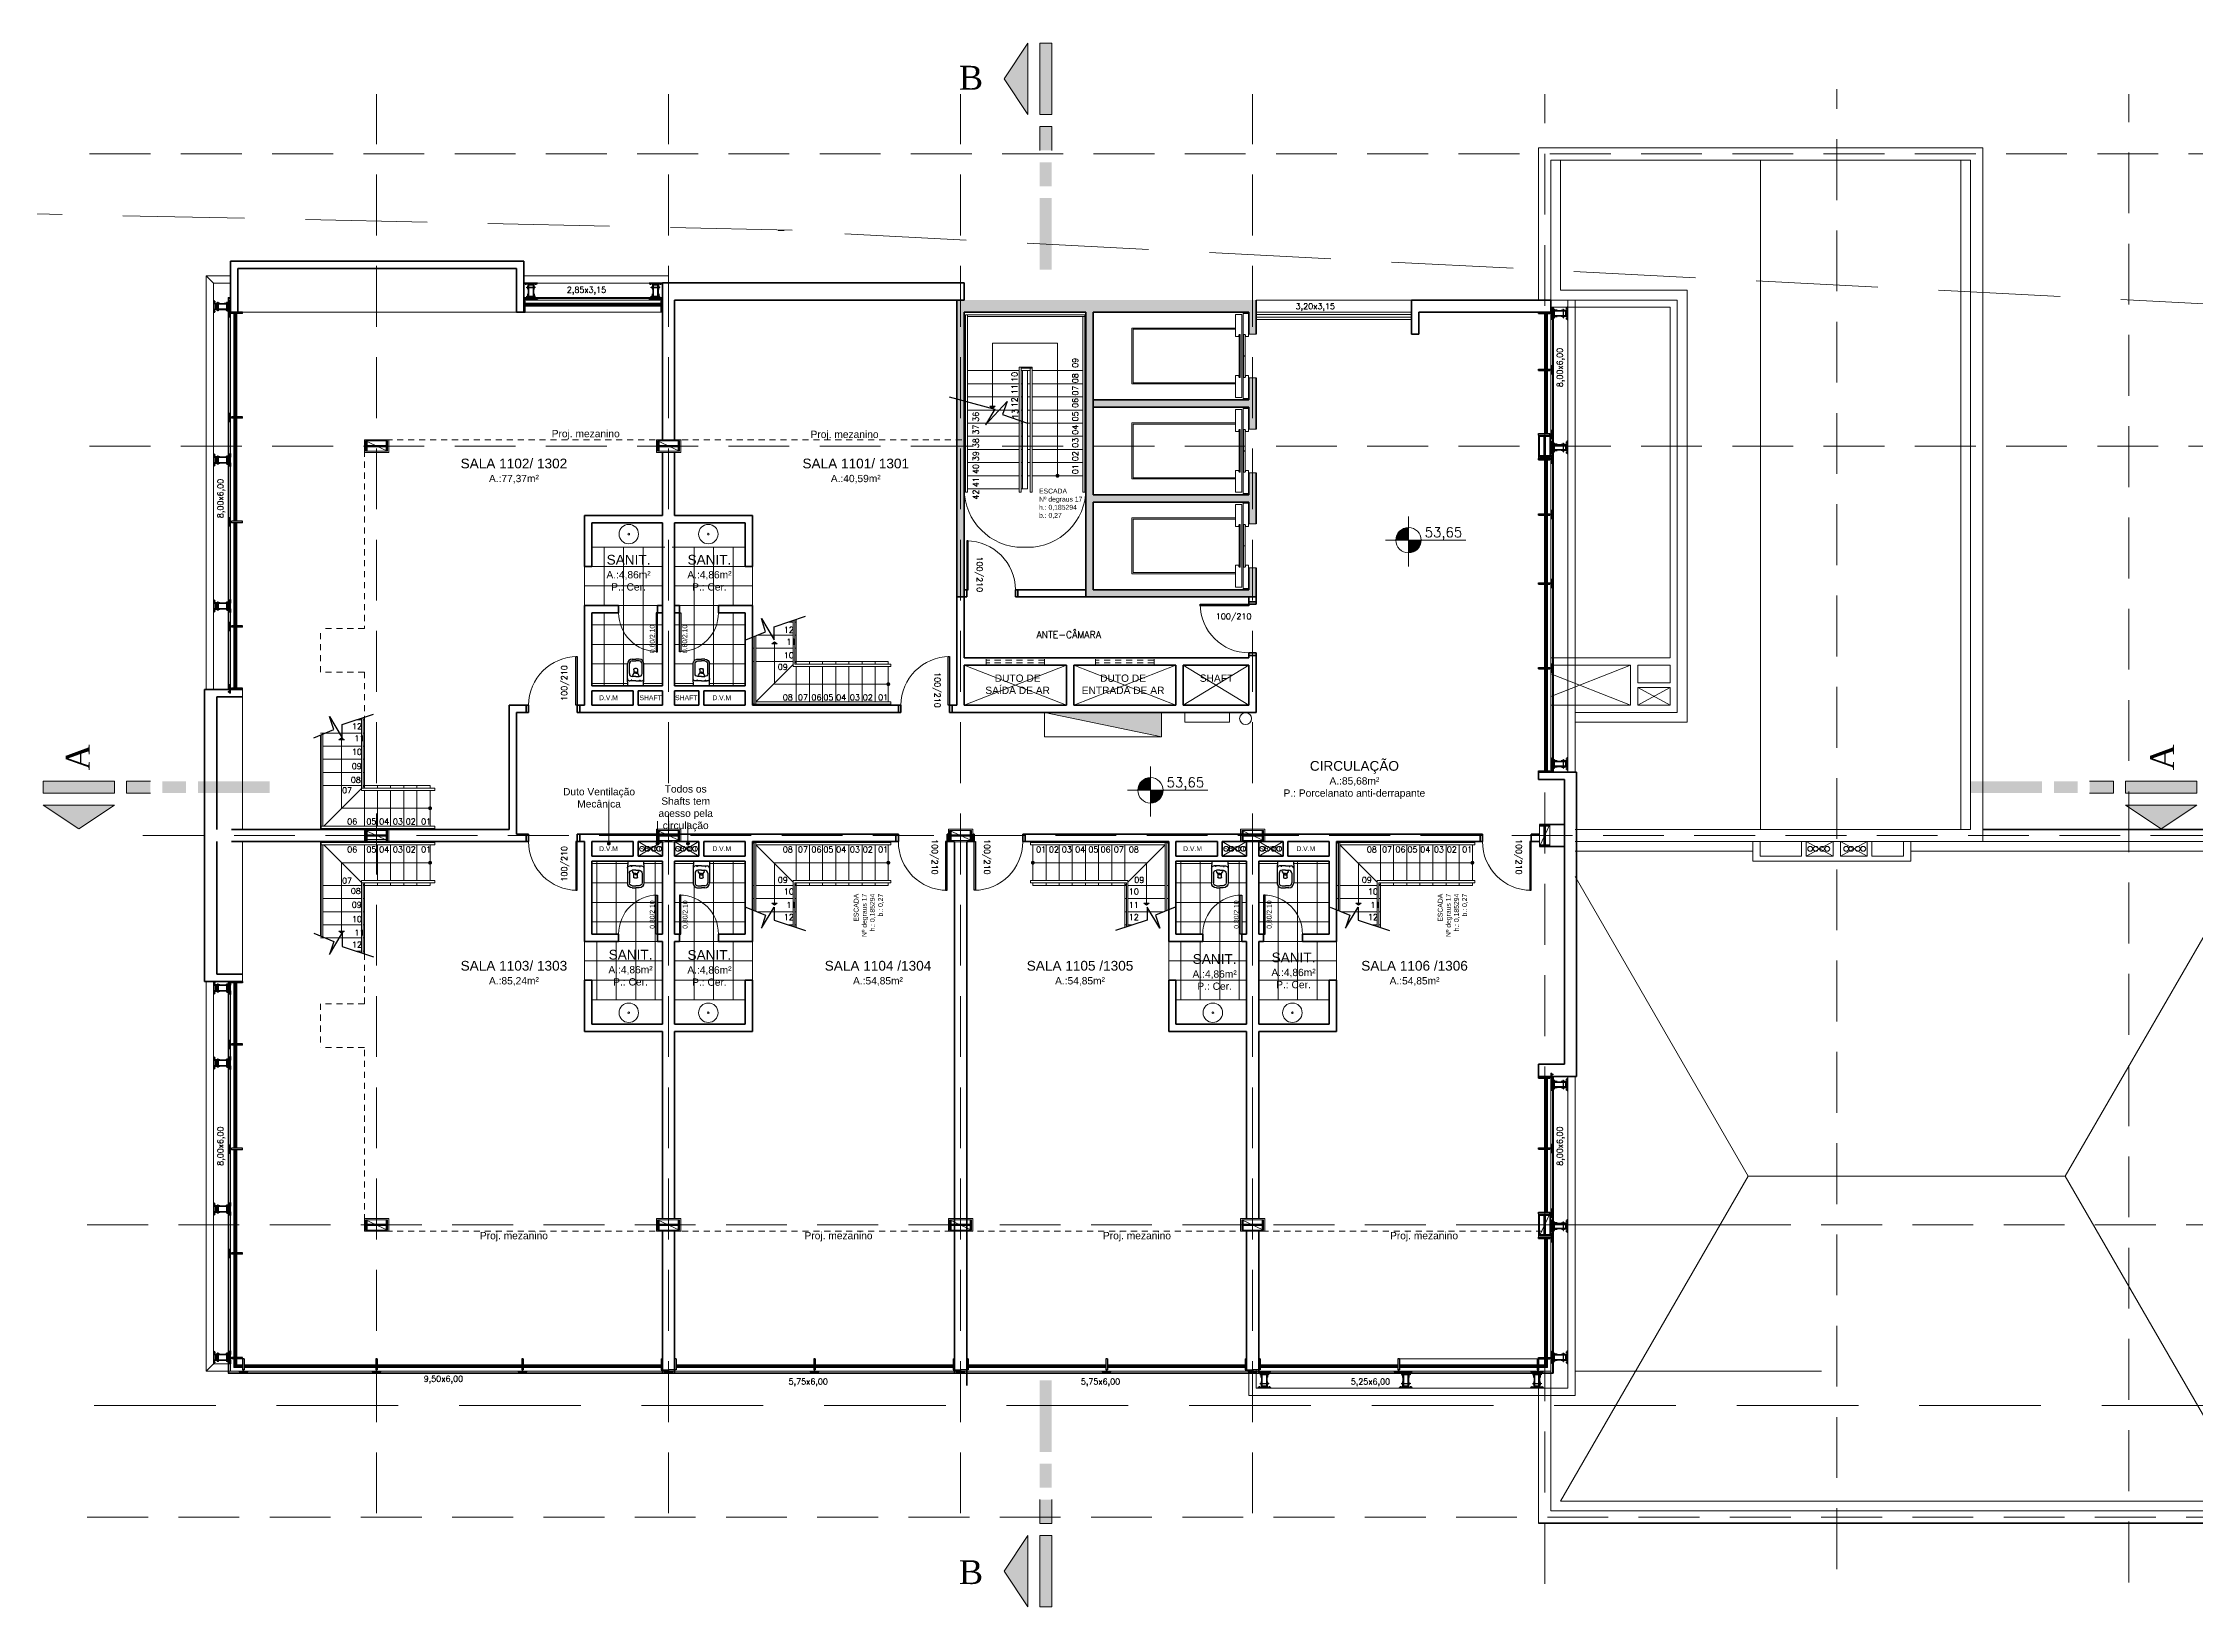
# Model space of a CAD drawing. Header units: millimetres. Extents: x 705 to 840, y 133 to 501.
# Drawn here: x 722.34 to 766.59, y 420.84 to 452.97 of the extents above; entities that cross this region are included whole.
import ezdxf

# ---------------------------------------------------------------- set-up
doc = ezdxf.new("R2010")
doc.units = ezdxf.units.MM
doc.header["$LTSCALE"] = 10
for name, pattern in [('DASHDOT', [25.4, 12.7, -6.35, 0, -6.35]), ('DASHED2', [0.375, 0.25, -0.125]), ('HIDDEN2', [0.1875, 0.125, -0.0625])]:
    doc.linetypes.add(name, pattern=pattern)
doc.layers.get('0').update_dxf_attribs({"color": 90})
doc.layers.add('ACCESORIO', color=90, linetype='Continuous')
doc.layers.add('VIDRO', color=140, linetype='Continuous')
for name, color, linetype, lineweight in [('CINZA', 252, 'Continuous', 13), ('cinza 03', 252, 'Continuous', 13), ('COTA', 90, 'Continuous', 9), ('DIMS', 90, 'Continuous', 9), ('HACHT', 90, 'Continuous', 9), ('HID', 16, 'Continuous', 20), ('LIFTELE', 16, 'Continuous', 20), ('linha estutura', 252, 'Continuous', 13), ('PAREDES', 50, 'Continuous', 50), ('PAREDES 2', 50, 'Continuous', 50), ('Pilares', 16, 'Continuous', 20), ('pn 02', 16, 'Continuous', 20), ('pn 04', 130, 'Continuous', 40), ('PN-01', 90, 'Continuous', 13), ('PN-03', 180, 'Continuous', 30), ('PN02', 16, 'Continuous', 20), ('recuos', 16, 'Continuous', 20), ('texto', 16, 'Continuous', 20), ('WALLS', 90, 'Continuous', 15)]:
    doc.layers.add(name, color=color, linetype=linetype, lineweight=lineweight)
doc.styles.get("Standard").update_dxf_attribs({"font": 'simplex.shx'})
pattern_1 = [(0, (736.9159, 433.31522), (0, 0.4), []), (90, (736.9159, 433.31522), (-0.4, 2e-17), [])]
pattern_2 = [(0, (748.9159, 433.31522), (0, 0.4), []), (90, (748.9159, 433.31522), (-0.4, 2e-17), [])]

# ---------------------------------------------------------------- blocks, each defined once
blk = doc.blocks.new('LIFTPLAN')
at = {"layer": 'LIFTELE', "color": 7, "linetype": 'Continuous'}
for p, q in [((-575, 0), (-575, 2125)), ((-575, 2125), (575, 2125)), ((-550, 0), (-550, 2100)), ((-550, 2100), (550, 2100)), ((550, 0), (550, 2100)), ((575, 0), (575, 2125)), ((-850, 0), (-400, 0)), ((-850, -130), (-850, 0)), ((-400, 0), (-400, -69)), ((400, 0), (850, 0)), ((400, -69), (400, 0)), ((850, 0), (850, -130)), ((-875, -180), (-900, -180)), ((875, -160), (-875, -160)), ((-875, -160), (-875, -269)), ((-875, -269), (-400, -269)), ((850, -130), (-850, -130)), ((-2, -75), (-439, -75)), ((-439, -75), (-439, -100)), ((-439, -100), (-2, -100)), ((-439, -170), (-2, -170)), ((-439, -200), (-439, -170)), ((-2, -200), (-439, -200)), ((-400, -69), (-432, -69)), ((-400, -206), (-432, -206)), ((-400, -269), (-400, -206)), ((-2, -100), (-2, -75)), ((-2, -170), (-2, -200)), ((2, -75), (439, -75)), ((2, -100), (2, -75)), ((439, -100), (2, -100)), ((439, -170), (2, -170)), ((2, -170), (2, -200)), ((2, -200), (439, -200)), ((432, -69), (400, -69)), ((400, -206), (400, -269)), ((432, -206), (400, -206)), ((400, -269), (875, -269)), ((439, -75), (439, -100)), ((439, -200), (439, -170)), ((875, -269), (875, -160)), ((900, -180), (875, -180))]:
    blk.add_line(p, q, dxfattribs=at)
blk = doc.blocks.new('VASO')
at = {"layer": 'PN-03', "color": 0}
for p, q in [((-0.513, -0.061), (-0.513, 0.098)), ((-0.508, 0.103), (-0.363, 0.109)), ((-0.413, -0.061), (-0.413, 0.059)), ((-0.363, 0.109), (-0.063, 0.109)), ((-0.323, -0.061), (-0.323, 0.009)), ((-0.299, 0.004), (-0.299, 0.011)), ((-0.255, -0.024), (-0.299, 0.004)), ((-0.263, 0.069), (-0.063, 0.069)), ((-0.003, 0.009), (-0.003, -0.061)), ((0.037, 0.009), (0.037, -0.061)), ((-0.513, -0.061), (-0.513, -0.219)), ((-0.508, -0.224), (-0.363, -0.231)), ((-0.413, -0.061), (-0.413, -0.181)), ((-0.363, -0.231), (-0.063, -0.231)), ((-0.323, -0.061), (-0.323, -0.131)), ((-0.255, -0.097), (-0.299, -0.125)), ((-0.299, -0.125), (-0.299, -0.132)), ((-0.263, -0.191), (-0.063, -0.191)), ((-0.253, -0.061), (-0.253, -0.031)), ((-0.238, -0.042), (-0.253, -0.041)), ((-0.253, -0.061), (-0.253, -0.09)), ((-0.238, -0.079), (-0.253, -0.08)), ((-0.183, -0.026), (-0.248, -0.026)), ((-0.183, -0.095), (-0.248, -0.095)), ((-0.003, -0.131), (-0.003, -0.061)), ((0.037, -0.131), (0.037, -0.061))]:
    blk.add_line(p, q, dxfattribs=at)
for points in [[(-0.402, 0.03, 0.139889), (-0.404, 0.03, 0.107118), (-0.405, 0.028, 0.079812), (-0.406, 0.026, 0.067459), (-0.406, 0.024, 0.067459), (-0.406, 0.021, 0.079812), (-0.405, 0.019, 0.107118), (-0.404, 0.018, 0.139889), (-0.402, 0.017, 0.139889), (-0.4, 0.018, 0.107118), (-0.399, 0.019, 0.079812), (-0.398, 0.021, 0.067459), (-0.398, 0.024, 0.067459), (-0.398, 0.026, 0.079812), (-0.399, 0.028, 0.107118), (-0.4, 0.03, 0.139889)], [(-0.402, -0.151, -0.139889), (-0.404, -0.151, -0.107118), (-0.405, -0.149, -0.079812), (-0.406, -0.147, -0.067459), (-0.406, -0.145, -0.067459), (-0.406, -0.142, -0.079812), (-0.405, -0.14, -0.107118), (-0.404, -0.139, -0.139889), (-0.402, -0.138, -0.139889), (-0.4, -0.139, -0.107118), (-0.399, -0.14, -0.079812), (-0.398, -0.142, -0.067459), (-0.398, -0.145, -0.067459), (-0.398, -0.147, -0.079812), (-0.399, -0.149, -0.107118), (-0.4, -0.151, -0.139889)]]:
    blk.add_lwpolyline(points, format="xyb", close=True, dxfattribs=at)
for centre, radius, start, end in [((-0.508, 0.098), 0.005, 92.5269, 180), ((-0.363, 0.059), 0.05, 90, 180), ((-0.263, 0.009), 0.06, 90, 180), ((-0.063, 0.009), 0.1, 0, 90), ((-0.063, 0.009), 0.06, 0, 90), ((-0.508, -0.219), 0.005, 180, 267.4731), ((-0.363, -0.181), 0.05, 180, 270), ((-0.263, -0.131), 0.06, 180, 270), ((-0.248, -0.031), 0.005, 90, 180), ((-0.248, -0.09), 0.005, 180, 270), ((-0.239, -0.049), 0.0067, 14.1141, 81.8789), ((-0.239, -0.072), 0.0067, 278.1211, 345.8859), ((-0.284, -0.065), 0.055, 4.685, 19.1599), ((-0.284, -0.056), 0.055, 340.8401, 355.315), ((-0.185, 0.009), 0.0347, 272.8237, 292.69), ((-0.185, -0.13), 0.0347, 67.31, 87.1763), ((-0.169, -0.028), 0.005, 13.9425, 112.69), ((-0.169, -0.093), 0.005, 247.31, 346.0575), ((-0.275, -0.062), 0.116, 0.9159, 18.0203), ((-0.275, -0.059), 0.116, 341.9797, 359.0841), ((-0.063, -0.131), 0.06, 270, 0), ((-0.063, -0.131), 0.1, 270, 0)]:
    blk.add_arc(centre, radius, start, end, dxfattribs=at)
blk = doc.blocks.new('BLO253')
blk.add_lwpolyline([(39.6, 2, -0.4142136), (40.6, 1, 0.4142136), (41.6, 0), (91.5, 0, 0.4142136), (92.5, 1), (92.5, 4, 0.4142136), (91.5, 5), (49.6, 5, -0.4142136), (44.6, 10), (44.6, 89, 0.4142136), (43.6, 90), (41.6, 90, 0.4142136), (40.6, 89), (40.6, 6.5, -0.4142136), (39.1, 5), (-39.1, 5, -0.4142136), (-40.6, 6.5), (-40.6, 89, 0.4142136), (-41.6, 90), (-43.6, 90, 0.4142136), (-44.6, 89), (-44.6, 10, -0.4142136), (-49.6, 5), (-91.5, 5, 0.4142136), (-92.5, 4), (-92.5, 1, 0.4142136), (-91.5, 0), (-41.6, 0, 0.4142136), (-40.6, 1, -0.4142136), (-39.6, 2)], format="xyb", close=True)
blk = doc.blocks.new('CAB-BUL')
for p, q in [((-6, 11), (6, 11)), ((-4, 2), (-4, 9)), ((-4, 1), (-4, 2)), ((4, 2), (4, 9)), ((4, 1), (4, 2))]:
    blk.add_line(p, q)
blk.add_lwpolyline([(-9, 1), (9, 1), (9, 0), (-9, 0)], close=True)
blk.add_lwpolyline([(8, 9, 0.888889), (4, 9, 0.50025), (-4, 9, 0.88987), (-8, 9), (-8, 2), (8, 2)], format="xyb", close=True)
blk = doc.blocks.new('TUERCA')
for p, q in [((-7, -2), (7, -2)), ((7, -10), (-7, -10)), ((-5, -11), (3, -10)), ((-5, -12), (4, -11)), ((-5, -13), (4, -12)), ((-5, -14), (4, -13)), ((-5, -16), (4, -14)), ((-4, -8), (-4, -3)), ((-3, -16), (4, -16)), ((4, -3), (4, -8))]:
    blk.add_line(p, q)
blk.add_lwpolyline([(-9, 0), (9, 0), (9, -2), (-9, -2)], close=True)
blk.add_lwpolyline([(-4, -8, -0.666895), (-9, -8), (-9, -3, -0.666895), (-4, -3, -0.349005), (4, -3, -0.666667), (9, -3), (9, -8, -0.666667), (4, -8, -0.349005)], format="xyb", close=True)
blk.add_lwpolyline([(-4, -10), (-3, -10), (-5, -11), (-3, -11), (-5, -12), (-3, -12), (-5, -13), (-3, -14), (-5, -14), (-3, -15), (-5, -16), (-3, -16), (3, -16), (4, -16), (3, -15), (4, -14), (3, -14), (4, -13), (3, -13), (4, -12), (3, -11), (4, -11), (3, -10), (4, -10)])
blk = doc.blocks.new('fixação madeira')
at = {"layer": 'ACCESORIO'}
for p, q in [((-0.052, -0.063), (-0.05, -0.076)), ((-0.052, -0.251), (-0.05, -0.264)), ((-0.05, -0.063), (-0.048, -0.076)), ((-0.05, -0.251), (-0.048, -0.264)), ((-0.048, -0.063), (-0.047, -0.076)), ((-0.048, -0.251), (-0.047, -0.264)), ((-0.047, -0.063), (-0.045, -0.076)), ((-0.047, -0.251), (-0.045, -0.264)), ((-0.045, -0.063), (-0.043, -0.076)), ((-0.045, -0.251), (-0.043, -0.264)), ((-0.043, -0.063), (-0.041, -0.076)), ((-0.043, -0.251), (-0.041, -0.264)), ((-0.041, -0.063), (-0.039, -0.076)), ((-0.041, -0.251), (-0.039, -0.264)), ((-0.039, -0.063), (-0.038, -0.076)), ((-0.039, -0.251), (-0.038, -0.264)), ((-0.038, -0.063), (-0.036, -0.076)), ((-0.038, -0.251), (-0.036, -0.264)), ((-0.036, -0.063), (-0.034, -0.076)), ((-0.036, -0.251), (-0.034, -0.264)), ((-0.034, -0.063), (-0.032, -0.076)), ((-0.034, -0.251), (-0.032, -0.264)), ((-0.032, -0.063), (-0.03, -0.076)), ((-0.032, -0.251), (-0.03, -0.264)), ((-0.03, -0.063), (-0.029, -0.076)), ((-0.03, -0.251), (-0.029, -0.264)), ((-0.029, -0.063), (-0.027, -0.076)), ((-0.029, -0.251), (-0.027, -0.264)), ((-0.027, -0.063), (-0.025, -0.076)), ((-0.027, -0.251), (-0.025, -0.264)), ((-0.025, -0.063), (-0.023, -0.076)), ((-0.025, -0.251), (-0.023, -0.264)), ((-0.023, -0.063), (-0.021, -0.076)), ((-0.023, -0.251), (-0.021, -0.264)), ((-0.021, -0.063), (-0.02, -0.076)), ((-0.021, -0.251), (-0.02, -0.264)), ((-0.02, -0.063), (-0.018, -0.076)), ((-0.02, -0.251), (-0.018, -0.264)), ((-0.018, -0.063), (-0.016, -0.076)), ((-0.018, -0.251), (-0.016, -0.264)), ((-0.016, -0.063), (-0.014, -0.076)), ((-0.016, -0.251), (-0.014, -0.264)), ((-0.014, -0.063), (-0.012, -0.076)), ((-0.014, -0.251), (-0.012, -0.264)), ((-0.012, -0.076), (-0.012, -0.063)), ((-0.012, -0.264), (-0.012, -0.251))]:
    blk.add_line(p, q, dxfattribs=at)
for points in [[(-0.06, -0.034), (0.057, -0.034), (0.057, -0.308), (-0.06, -0.308)], [(-0.052, -0.042), (0.049, -0.042), (0.049, -0.3), (-0.052, -0.3)]]:
    blk.add_lwpolyline(points, close=True, dxfattribs=at)
for points in [[(0.049, -0.063), (-0.014, -0.063), (-0.015, -0.066), (-0.016, -0.063), (-0.017, -0.066), (-0.018, -0.063), (-0.018, -0.066), (-0.02, -0.063), (-0.02, -0.066), (-0.021, -0.063), (-0.022, -0.066), (-0.023, -0.063), (-0.024, -0.066), (-0.025, -0.063), (-0.026, -0.066), (-0.027, -0.063), (-0.027, -0.066), (-0.029, -0.063), (-0.029, -0.066), (-0.03, -0.063), (-0.031, -0.066), (-0.032, -0.063), (-0.033, -0.066), (-0.034, -0.063), (-0.035, -0.066), (-0.036, -0.063), (-0.036, -0.066), (-0.038, -0.063), (-0.038, -0.066), (-0.039, -0.063), (-0.04, -0.066), (-0.041, -0.063), (-0.042, -0.066), (-0.043, -0.063), (-0.044, -0.066), (-0.045, -0.063), (-0.045, -0.066), (-0.047, -0.063), (-0.047, -0.066), (-0.048, -0.063), (-0.049, -0.066), (-0.05, -0.063), (-0.051, -0.066), (-0.052, -0.063)], [(-0.052, -0.076), (-0.051, -0.074), (-0.05, -0.076), (-0.05, -0.074), (-0.048, -0.076), (-0.048, -0.074), (-0.047, -0.076), (-0.046, -0.074), (-0.045, -0.076), (-0.044, -0.074), (-0.043, -0.076), (-0.042, -0.074), (-0.041, -0.076), (-0.041, -0.074), (-0.039, -0.076), (-0.039, -0.074), (-0.038, -0.076), (-0.037, -0.074), (-0.036, -0.076), (-0.035, -0.074), (-0.034, -0.076), (-0.033, -0.074), (-0.032, -0.076), (-0.032, -0.074), (-0.03, -0.076), (-0.03, -0.074), (-0.029, -0.076), (-0.028, -0.074), (-0.027, -0.076), (-0.026, -0.074), (-0.025, -0.076), (-0.024, -0.074), (-0.023, -0.076), (-0.023, -0.074), (-0.021, -0.076), (-0.021, -0.074), (-0.02, -0.076), (-0.019, -0.074), (-0.018, -0.076), (-0.017, -0.074), (-0.016, -0.076), (-0.015, -0.074), (-0.014, -0.076), (-0.014, -0.074), (-0.012, -0.076), (0.049, -0.076)], [(0.049, -0.251), (-0.014, -0.251), (-0.015, -0.253), (-0.016, -0.251), (-0.017, -0.253), (-0.018, -0.251), (-0.018, -0.253), (-0.02, -0.251), (-0.02, -0.253), (-0.021, -0.251), (-0.022, -0.253), (-0.023, -0.251), (-0.024, -0.253), (-0.025, -0.251), (-0.026, -0.253), (-0.027, -0.251), (-0.027, -0.253), (-0.029, -0.251), (-0.029, -0.253), (-0.03, -0.251), (-0.031, -0.253), (-0.032, -0.251), (-0.033, -0.253), (-0.034, -0.251), (-0.035, -0.253), (-0.036, -0.251), (-0.036, -0.253), (-0.038, -0.251), (-0.038, -0.253), (-0.039, -0.251), (-0.04, -0.253), (-0.041, -0.251), (-0.042, -0.253), (-0.043, -0.251), (-0.044, -0.253), (-0.045, -0.251), (-0.045, -0.253), (-0.047, -0.251), (-0.047, -0.253), (-0.048, -0.251), (-0.049, -0.253), (-0.05, -0.251), (-0.051, -0.253), (-0.052, -0.251)], [(-0.052, -0.264), (-0.051, -0.262), (-0.05, -0.264), (-0.05, -0.262), (-0.048, -0.264), (-0.048, -0.262), (-0.047, -0.264), (-0.046, -0.262), (-0.045, -0.264), (-0.044, -0.262), (-0.043, -0.264), (-0.042, -0.262), (-0.041, -0.264), (-0.041, -0.262), (-0.039, -0.264), (-0.039, -0.262), (-0.038, -0.264), (-0.037, -0.262), (-0.036, -0.264), (-0.035, -0.262), (-0.034, -0.264), (-0.033, -0.262), (-0.032, -0.264), (-0.032, -0.262), (-0.03, -0.264), (-0.03, -0.262), (-0.029, -0.264), (-0.028, -0.262), (-0.027, -0.264), (-0.026, -0.262), (-0.025, -0.264), (-0.024, -0.262), (-0.023, -0.264), (-0.023, -0.262), (-0.021, -0.264), (-0.021, -0.262), (-0.02, -0.264), (-0.019, -0.262), (-0.018, -0.264), (-0.017, -0.262), (-0.016, -0.264), (-0.015, -0.262), (-0.014, -0.264), (-0.014, -0.262), (-0.012, -0.264), (0.049, -0.264)]]:
    blk.add_lwpolyline(points, dxfattribs=at)
at = {"layer": 'ACCESORIO', "xscale": 0.001440000000002328, "yscale": 0.001440000000002328, "zscale": 0.00144, "rotation": 180}
blk.add_blockref('BLO253', (-0.001, 0.001), dxfattribs=at)
at = {"layer": 'ACCESORIO', "xscale": -0.001440000000002328, "yscale": 0.001440000000002328, "zscale": 0.00144}
blk.add_blockref('BLO253', (-0.001, -0.345), dxfattribs=at)
at = {"layer": 'ACCESORIO', "linetype": 'Continuous', "xscale": 0.001440000000002328, "yscale": 0.001440000000002328, "zscale": 0.00144}
for name, p, rotation in [('CAB-BUL', (-0.105, -0.006), 180), ('TUERCA', (-0.066, -0.07), 270), ('CAB-BUL', (0.063, -0.07), 270), ('CAB-BUL', (0.063, -0.258), 270), ('CAB-BUL', (0.1, -0.006), 180)]:
    blk.add_blockref(name, p, dxfattribs=dict(at, rotation=rotation))
at = {"layer": 'ACCESORIO', "linetype": 'Continuous', "xscale": -0.001440000000002328, "yscale": 0.001440000000002328, "zscale": 0.00144}
for p in [(-0.105, -0.338), (0.1, -0.338)]:
    blk.add_blockref('CAB-BUL', p, dxfattribs=at)
at = {"layer": 'ACCESORIO', "color": 252, "linetype": 'Continuous', "xscale": 0.001440000000002328, "yscale": 0.001440000000002328, "zscale": 0.00144, "rotation": 270}
blk.add_blockref('TUERCA', (-0.066, -0.258), dxfattribs=at)
blk = doc.blocks.new('SPIDER')
at = {"layer": 'HACHT'}
blk.add_line((-0.289, -0.009), (-0.289, 0.009), dxfattribs=at)
at = {"layer": 'PN-01'}
for p, q in [((-0.264, 0.063), (-0.304, 0.063)), ((-0.293, 0.067), (-0.299, 0.07)), ((-0.294, 0.066), (-0.299, 0.069)), ((-0.264, 0.064), (-0.299, 0.064)), ((-0.264, 0.062), (-0.299, 0.062)), ((-0.294, 0.06), (-0.299, 0.058)), ((-0.293, 0.059), (-0.299, 0.056)), ((-0.264, 0.064), (-0.298, 0.064)), ((-0.289, 0.066), (-0.294, 0.066)), ((-0.289, 0.06), (-0.294, 0.06)), ((-0.289, 0.067), (-0.293, 0.067)), ((-0.289, 0.059), (-0.293, 0.059)), ((-0.283, 0.079), (-0.289, 0.079)), ((-0.283, 0.048), (-0.289, 0.048)), ((-0.228, 0.009), (-0.289, 0.009)), ((-0.279, 0.072), (-0.283, 0.079)), ((-0.279, 0.055), (-0.283, 0.048)), ((-0.27, 0.072), (-0.279, 0.072)), ((-0.27, 0.055), (-0.279, 0.055)), ((-0.264, 0.089), (-0.27, 0.089)), ((-0.27, 0.089), (-0.27, 0.009)), ((-0.264, 0.078), (-0.27, 0.078)), ((-0.264, 0.048), (-0.27, 0.048)), ((-0.264, 0.034), (-0.27, 0.034)), ((-0.264, 0.089), (-0.264, 0.009)), ((-0.258, 0.072), (-0.264, 0.076)), ((-0.258, 0.055), (-0.264, 0.051)), ((-0.262, 0.074), (-0.262, 0.052)), ((-0.261, 0.074), (-0.261, 0.053)), ((-0.26, 0.073), (-0.26, 0.053)), ((-0.258, 0.089), (-0.252, 0.089)), ((-0.258, 0.089), (-0.258, 0.08)), ((-0.258, 0.08), (-0.258, 0.047)), ((-0.258, 0.047), (-0.258, 0.009)), ((-0.258, 0.034), (-0.252, 0.034)), ((-0.252, 0.089), (-0.252, 0.009)), ((-0.264, -0.063), (-0.304, -0.063)), ((-0.293, -0.059), (-0.299, -0.056)), ((-0.294, -0.06), (-0.299, -0.058)), ((-0.264, -0.062), (-0.299, -0.062)), ((-0.264, -0.064), (-0.299, -0.064)), ((-0.294, -0.066), (-0.299, -0.069)), ((-0.293, -0.067), (-0.299, -0.07)), ((-0.264, -0.064), (-0.298, -0.064)), ((-0.289, -0.06), (-0.294, -0.06)), ((-0.289, -0.066), (-0.294, -0.066)), ((-0.289, -0.059), (-0.293, -0.059)), ((-0.289, -0.067), (-0.293, -0.067)), ((-0.228, -0.009), (-0.289, -0.009)), ((-0.283, -0.048), (-0.289, -0.048)), ((-0.283, -0.079), (-0.289, -0.079)), ((-0.279, -0.055), (-0.283, -0.048)), ((-0.279, -0.072), (-0.283, -0.079)), ((-0.27, -0.055), (-0.279, -0.055)), ((-0.27, -0.072), (-0.279, -0.072)), ((-0.27, -0.089), (-0.27, -0.009)), ((-0.264, -0.034), (-0.27, -0.034)), ((-0.264, -0.048), (-0.27, -0.048)), ((-0.264, -0.078), (-0.27, -0.078)), ((-0.264, -0.089), (-0.27, -0.089)), ((-0.264, -0.089), (-0.264, -0.009)), ((-0.258, -0.055), (-0.264, -0.051)), ((-0.258, -0.072), (-0.264, -0.076)), ((-0.262, -0.074), (-0.262, -0.052)), ((-0.261, -0.074), (-0.261, -0.053)), ((-0.26, -0.073), (-0.26, -0.053)), ((-0.258, -0.047), (-0.258, -0.009)), ((-0.258, -0.034), (-0.252, -0.034)), ((-0.258, -0.08), (-0.258, -0.047)), ((-0.258, -0.089), (-0.258, -0.08)), ((-0.258, -0.089), (-0.252, -0.089)), ((-0.252, -0.089), (-0.252, -0.009))]:
    blk.add_line(p, q, dxfattribs=at)
at = {"layer": 'PN-03'}
for p, q in [((-0.228, -0.015), (-0.228, 0.015)), ((0, 0.015), (-0.228, 0.015)), ((0, -0.015), (0, 0.015)), ((0, -0.015), (-0.228, -0.015))]:
    blk.add_line(p, q, dxfattribs=at)

msp = doc.modelspace()

# ---------------------------------------------------------------- hatches: boundary and pattern name
at = {"layer": 'cinza 03'}
h = msp.add_hatch(color=256, dxfattribs=at)
h.paths.add_polyline_path([(747.191, 447.69), (741.191, 447.69), (741.191, 445.637), (741.266, 445.617), (741.266, 445.931), (741.266, 447.44), (743.766, 447.44), (743.766, 442.521), (743.916, 442.521), (743.916, 443.54), (747.116, 443.54), (747.116, 443.09), (747.191, 443.09), (747.191, 444.14), (747.116, 444.14), (747.116, 443.69), (743.916, 443.69), (743.916, 447.44), (747.116, 447.44), (747.116, 446.99), (747.191, 446.99)])
h.paths.add_polyline_path([(747.266, 447.69), (747.191, 447.69), (747.191, 446.99), (747.266, 446.99)])
h.paths.add_polyline_path([(747.191, 446.09), (747.116, 446.09), (747.116, 445.64), (743.916, 445.64), (743.916, 445.49), (747.116, 445.49), (747.116, 445.04), (747.191, 445.04)], flags=17)
h.paths.add_polyline_path([(747.266, 446.09), (747.191, 446.09), (747.191, 445.04), (747.266, 445.04)])
h.paths.add_polyline_path([(747.266, 444.14), (747.191, 444.14), (747.191, 443.09), (747.266, 443.09)])
h.paths.add_polyline_path([(747.266, 442.19), (747.191, 442.19), (747.191, 441.59), (747.266, 441.59)])
h.paths.add_polyline_path([(747.191, 442.19), (747.116, 442.19), (747.116, 441.74), (743.916, 441.74), (743.916, 442.521), (743.766, 442.521), (743.766, 441.59), (747.191, 441.59)])
h.paths.add_polyline_path([(741.191, 445.637), (741.116, 445.657), (741.116, 444.82), (741.191, 444.82)])
h.paths.add_polyline_path([(741.266, 445.617), (741.191, 445.637), (741.191, 444.82), (741.266, 444.82)])
h.paths.add_polyline_path([(741.191, 444.82), (741.116, 444.82), (741.116, 441.59), (741.191, 441.59)])
h.paths.add_polyline_path([(741.266, 444.82), (741.191, 444.82), (741.191, 441.59), (741.266, 441.59), (741.266, 441.74)])
h.paths.add_polyline_path([(741.191, 447.69), (741.116, 447.69), (741.116, 445.657), (741.191, 445.637)])
h = msp.add_hatch(color=256, dxfattribs=at)
h.paths.add_polyline_path([(750.393, 443.017, 0.414214), (750.132, 442.756), (750.393, 442.756)])
h.paths.add_polyline_path([(750.393, 442.494, 0.414214), (750.655, 442.756), (750.393, 442.756)])
h = msp.add_hatch(dxfattribs=at)
h.set_pattern_fill('_USER', color=256, scale=0.4, style=0, double=1, pattern_type=0)
h.set_pattern_definition([(0, (733.4659, 441.41522), (0, 0.4), []), (90, (733.4659, 441.41522), (-0.4, 2e-17), [])])
h.paths.add_polyline_path([(735.066, 442.615), (733.616, 442.615), (733.616, 442.215), (733.466, 442.215), (733.466, 441.415), (734.166, 441.415), (734.166, 441.265, 0.40327), (734.936, 440.466), (734.936, 441.265), (734.966, 441.265), (734.966, 441.415), (735.066, 441.415)])
h.paths.add_polyline_path([(735.066, 441.265), (734.966, 441.265), (734.966, 440.465), (734.936, 440.465), (734.936, 440.466, -0.40327), (734.166, 441.265), (733.616, 441.265), (733.616, 439.765), (734.353, 439.765), (734.346, 439.911, -0.022055), (734.346, 439.915), (734.346, 440.215, -0.414214), (734.446, 440.315), (734.516, 440.315), (734.586, 440.315, -0.414214), (734.686, 440.215), (734.686, 439.915, -0.022055), (734.686, 439.911), (734.679, 439.765), (735.066, 439.765)])
h.paths.add_polyline_path([(733.866, 442.505), (734.872, 442.505), (734.872, 441.58), (733.866, 441.58)], flags=24)
h.paths.add_polyline_path([(734.781, 440.411), (734.781, 441.031), (734.934, 441.031), (734.934, 440.411)], flags=24)
h = msp.add_hatch(dxfattribs=at)
h.set_pattern_fill('_USER', color=256, scale=0.4, style=0, double=1, pattern_type=0)
h.set_pattern_definition([(0, (736.9159, 441.41522), (0, 0.4), []), (90, (736.9159, 441.41522), (-0.4, 2e-17), [])])
h.paths.add_polyline_path([(736.916, 442.215), (736.766, 442.215), (736.766, 442.615), (735.316, 442.615), (735.316, 441.415), (735.416, 441.415), (735.416, 441.265), (735.446, 441.265), (735.446, 440.466, 0.40327), (736.216, 441.265), (736.216, 441.415), (736.916, 441.415)])
h.paths.add_polyline_path([(736.766, 441.265), (736.216, 441.265, -0.40327), (735.446, 440.466), (735.446, 440.465), (735.416, 440.465), (735.416, 441.265), (735.316, 441.265), (735.316, 439.765), (735.703, 439.765), (735.696, 439.911, -0.022055), (735.696, 439.915), (735.696, 440.215, -0.414214), (735.796, 440.315), (735.866, 440.315), (735.936, 440.315, -0.414214), (736.036, 440.215), (736.036, 439.915, -0.022055), (736.036, 439.911), (736.029, 439.765), (736.766, 439.765)])
h.paths.add_polyline_path([(735.528, 442.505), (736.533, 442.505), (736.533, 441.58), (735.528, 441.58)], flags=24)
h.paths.add_polyline_path([(735.447, 440.411), (735.447, 441.031), (735.601, 441.031), (735.601, 440.411)], flags=24)
msp.add_hatch(color=256, dxfattribs=at).paths.add_polyline_path([(742.916, 439.215), (745.316, 438.715), (745.316, 439.215)])
h = msp.add_hatch(color=256, dxfattribs=at)
h.paths.add_polyline_path([(745.092, 437.879, 0.414214), (744.83, 437.618), (745.092, 437.618)])
h.paths.add_polyline_path([(745.092, 437.356, 0.414214), (745.353, 437.618), (745.092, 437.618)])
h = msp.add_hatch(dxfattribs=at)
h.set_pattern_fill('_USER', color=256, scale=0.4, style=0, double=1, pattern_type=0)
h.set_pattern_definition(pattern_1)
h.paths.add_polyline_path([(733.466, 434.515), (733.466, 433.715), (733.616, 433.715), (733.616, 433.315), (735.066, 433.315), (735.066, 434.515), (734.966, 434.515), (734.966, 434.665), (734.936, 434.665), (734.936, 435.465, 0.40327), (734.166, 434.665), (734.166, 434.515)])
h.paths.add_polyline_path([(733.616, 434.665), (734.166, 434.665, -0.40327), (734.936, 435.465), (734.936, 435.465), (734.966, 435.465), (734.966, 434.665), (735.066, 434.665), (735.066, 436.165), (734.674, 436.165, -0.401354), (734.679, 436.16), (734.686, 436.02, -0.022055), (734.686, 436.015), (734.686, 435.715, -0.414214), (734.586, 435.615), (734.516, 435.615), (734.446, 435.615, -0.414214), (734.346, 435.715), (734.346, 436.015, -0.022055), (734.346, 436.02), (734.352, 436.16, -0.401354), (734.357, 436.165), (733.616, 436.165)])
h.paths.add_polyline_path([(733.907, 434.392), (734.913, 434.392), (734.913, 433.466), (733.907, 433.466)], flags=24)
h.paths.add_polyline_path([(734.781, 434.761), (734.781, 435.381), (734.952, 435.381), (734.952, 434.761)], flags=25)
h = msp.add_hatch(dxfattribs=at)
h.set_pattern_fill('_USER', color=256, scale=0.4, style=0, double=1, pattern_type=0)
h.set_pattern_definition(pattern_1)
h.paths.add_polyline_path([(736.766, 436.165), (736.029, 436.165), (736.036, 436.02, -0.022055), (736.036, 436.015), (736.036, 435.715, -0.414214), (735.936, 435.615), (735.866, 435.615), (735.796, 435.615, -0.414214), (735.696, 435.715), (735.696, 436.015, -0.022055), (735.696, 436.02), (735.703, 436.165), (735.316, 436.165), (735.316, 434.665), (735.416, 434.665), (735.416, 435.465), (735.446, 435.465), (735.446, 435.465, -0.40327), (736.216, 434.665), (736.766, 434.665)])
h.paths.add_polyline_path([(735.446, 435.465), (735.446, 434.665), (735.416, 434.665), (735.416, 434.515), (735.316, 434.515), (735.316, 433.315), (736.766, 433.315), (736.766, 433.715), (736.916, 433.715), (736.916, 434.515), (736.216, 434.515), (736.216, 434.665, 0.40327)])
h.paths.add_polyline_path([(735.528, 434.164), (736.533, 434.164), (736.533, 433.498), (735.528, 433.498)], flags=24)
h.paths.add_polyline_path([(735.456, 434.761), (735.456, 435.381), (735.628, 435.381), (735.628, 434.761)], flags=25)
h = msp.add_hatch(dxfattribs=at)
h.set_pattern_fill('_USER', color=256, scale=0.4, style=0, double=1, pattern_type=0)
h.set_pattern_definition(pattern_2)
h.paths.add_polyline_path([(747.066, 434.515), (746.966, 434.515), (746.966, 434.665), (746.936, 434.665), (746.936, 435.465, 0.40327), (746.166, 434.665), (746.166, 434.515), (745.466, 434.515), (745.466, 433.715), (745.616, 433.715), (745.616, 433.315), (747.066, 433.315)])
h.paths.add_polyline_path([(747.066, 436.165), (746.679, 436.165), (746.686, 436.02, -0.022055), (746.686, 436.015), (746.686, 435.715, -0.414214), (746.586, 435.615), (746.516, 435.615), (746.446, 435.615, -0.414214), (746.346, 435.715), (746.346, 436.015, -0.022055), (746.346, 436.02), (746.353, 436.165), (745.616, 436.165), (745.616, 434.665), (746.166, 434.665, -0.40327), (746.936, 435.465), (746.936, 435.465), (746.966, 435.465), (746.966, 434.665), (747.066, 434.665)])
h.paths.add_polyline_path([(745.907, 434.164), (746.913, 434.164), (746.913, 433.498), (745.907, 433.498)], flags=24)
h.paths.add_polyline_path([(746.781, 434.761), (746.781, 435.381), (746.952, 435.381), (746.952, 434.761)], flags=25)
h = msp.add_hatch(dxfattribs=at)
h.set_pattern_fill('_USER', color=256, scale=0.4, style=0, double=1, pattern_type=0)
h.set_pattern_definition(pattern_2)
h.paths.add_polyline_path([(748.766, 436.165), (748.029, 436.165), (748.036, 436.02, -0.022055), (748.036, 436.015), (748.036, 435.715, -0.414214), (747.936, 435.615), (747.866, 435.615), (747.796, 435.615, -0.414214), (747.696, 435.715), (747.696, 436.015, -0.022055), (747.696, 436.02), (747.703, 436.165), (747.316, 436.165), (747.316, 434.665), (747.416, 434.665), (747.416, 435.465), (747.446, 435.465), (747.446, 435.465, -0.40327), (748.216, 434.665), (748.766, 434.665)])
h.paths.add_polyline_path([(747.446, 435.465), (747.446, 434.665), (747.416, 434.665), (747.416, 434.515), (747.316, 434.515), (747.316, 433.315), (748.766, 433.315), (748.766, 433.715), (748.916, 433.715), (748.916, 434.515), (748.216, 434.515), (748.216, 434.665, 0.40327)])
h.paths.add_polyline_path([(747.528, 434.164), (748.533, 434.164), (748.533, 433.498), (747.528, 433.498)], flags=24)
h.paths.add_polyline_path([(747.456, 434.761), (747.456, 435.381), (747.628, 435.381), (747.628, 434.761)], flags=25)
at = {"layer": 'Pilares'}
for points in [[(728.966, 444.795), (728.966, 444.585), (728.996, 444.585), (728.996, 444.675), (729.386, 444.675), (729.386, 444.585), (729.416, 444.585), (729.416, 444.795), (729.386, 444.795), (729.386, 444.705), (728.996, 444.705), (728.996, 444.795)], [(734.966, 444.795), (734.966, 444.585), (734.996, 444.585), (734.996, 444.675), (735.386, 444.675), (735.386, 444.585), (735.416, 444.585), (735.416, 444.795), (735.386, 444.795), (735.386, 444.705), (734.996, 444.705), (734.996, 444.795)], [(753.086, 444.465), (753.296, 444.465), (753.296, 444.495), (753.206, 444.495), (753.206, 444.885), (753.296, 444.885), (753.296, 444.915), (753.086, 444.915), (753.086, 444.885), (753.176, 444.885), (753.176, 444.495), (753.086, 444.495)], [(728.966, 436.795), (728.966, 436.585), (728.996, 436.585), (728.996, 436.675), (729.386, 436.675), (729.386, 436.585), (729.416, 436.585), (729.416, 436.795), (729.386, 436.795), (729.386, 436.705), (728.996, 436.705), (728.996, 436.795)], [(734.966, 436.795), (734.966, 436.585), (734.996, 436.585), (734.996, 436.675), (735.386, 436.675), (735.386, 436.585), (735.416, 436.585), (735.416, 436.795), (735.386, 436.795), (735.386, 436.705), (734.996, 436.705), (734.996, 436.795)], [(740.966, 436.795), (740.966, 436.585), (740.996, 436.585), (740.996, 436.675), (741.386, 436.675), (741.386, 436.585), (741.416, 436.585), (741.416, 436.795), (741.386, 436.795), (741.386, 436.705), (740.996, 436.705), (740.996, 436.795)], [(746.966, 436.795), (746.966, 436.585), (746.996, 436.585), (746.996, 436.675), (747.386, 436.675), (747.386, 436.585), (747.416, 436.585), (747.416, 436.795), (747.386, 436.795), (747.386, 436.705), (746.996, 436.705), (746.996, 436.795)], [(753.086, 436.465), (753.296, 436.465), (753.296, 436.495), (753.206, 436.495), (753.206, 436.885), (753.296, 436.885), (753.296, 436.915), (753.086, 436.915), (753.086, 436.885), (753.176, 436.885), (753.176, 436.495), (753.086, 436.495)], [(753.086, 428.465), (753.296, 428.465), (753.296, 428.495), (753.206, 428.495), (753.206, 428.885), (753.296, 428.885), (753.296, 428.915), (753.086, 428.915), (753.086, 428.885), (753.176, 428.885), (753.176, 428.495), (753.086, 428.495)], [(728.966, 428.795), (728.966, 428.585), (728.996, 428.585), (728.996, 428.675), (729.386, 428.675), (729.386, 428.585), (729.416, 428.585), (729.416, 428.795), (729.386, 428.795), (729.386, 428.705), (728.996, 428.705), (728.996, 428.795)], [(734.966, 428.795), (734.966, 428.585), (734.996, 428.585), (734.996, 428.675), (735.386, 428.675), (735.386, 428.585), (735.416, 428.585), (735.416, 428.795), (735.386, 428.795), (735.386, 428.705), (734.996, 428.705), (734.996, 428.795)], [(740.966, 428.795), (740.966, 428.585), (740.996, 428.585), (740.996, 428.675), (741.386, 428.675), (741.386, 428.585), (741.416, 428.585), (741.416, 428.795), (741.386, 428.795), (741.386, 428.705), (740.996, 428.705), (740.996, 428.795)], [(746.966, 428.795), (746.966, 428.585), (746.996, 428.585), (746.996, 428.675), (747.386, 428.675), (747.386, 428.585), (747.416, 428.585), (747.416, 428.795), (747.386, 428.795), (747.386, 428.705), (746.996, 428.705), (746.996, 428.795)]]:
    msp.add_hatch(color=256, dxfattribs=at).paths.add_polyline_path(points)
at = {"layer": 'PN-01', "ltscale": 0.05}
h = msp.add_hatch(color=256, dxfattribs=at)
h.paths.add_polyline_path([(742.083, 452.233), (742.573, 452.968), (742.573, 451.498)])
h.paths.add_polyline_path([(742.818, 451.498), (742.818, 452.968), (743.063, 452.968), (743.063, 451.498)])
h.paths.add_polyline_path([(742.818, 450.763), (742.818, 451.253), (743.063, 451.253), (743.063, 450.763)])
h.paths.add_polyline_path([(742.818, 450.028), (742.818, 450.518), (743.063, 450.518), (743.063, 450.028)])
h.paths.add_polyline_path([(742.818, 449.06), (742.818, 449.783), (743.063, 449.783), (743.063, 449.06)])
h.paths.add_polyline_path([(742.818, 448.313), (742.818, 449.06), (743.063, 449.06), (743.063, 448.313)])
h = msp.add_hatch(color=256, dxfattribs=at)
h.paths.add_polyline_path([(742.083, 452.233), (742.573, 452.968), (742.573, 451.498)])
h.paths.add_polyline_path([(742.818, 451.498), (742.818, 452.968), (743.063, 452.968), (743.063, 451.498)])
h.paths.add_polyline_path([(742.818, 450.763), (742.818, 451.253), (743.063, 451.253), (743.063, 450.763)])
h.paths.add_polyline_path([(742.818, 450.028), (742.818, 450.518), (743.063, 450.518), (743.063, 450.028)])
h.paths.add_polyline_path([(742.818, 449.06), (742.818, 449.783), (743.063, 449.783), (743.063, 449.06)])
h.paths.add_polyline_path([(742.818, 448.313), (742.818, 449.06), (743.063, 449.06), (743.063, 448.313)])
at = {"layer": 'PN-01'}
for points in [[(741.846, 445.465), (741.902, 445.507), (741.791, 445.507)], [(737.369, 440.671), (737.424, 440.628), (737.313, 440.628)], [(728.475, 438.699), (728.531, 438.657), (728.42, 438.657)], [(737.369, 435.26), (737.424, 435.302), (737.313, 435.302)], [(745.013, 435.26), (744.958, 435.302), (745.068, 435.302)], [(749.369, 435.26), (749.424, 435.302), (749.313, 435.302)], [(728.475, 434.681), (728.531, 434.724), (728.42, 434.724)]]:
    msp.add_hatch(color=256, dxfattribs=at).paths.add_polyline_path(points)
at = {"layer": 'PN-01', "ltscale": 0.05}
h = msp.add_hatch(color=256, dxfattribs=at)
h.paths.add_polyline_path([(723.075, 436.825), (722.34, 437.315), (723.81, 437.315)])
h.paths.add_polyline_path([(723.81, 437.56), (722.34, 437.56), (722.34, 437.805), (723.81, 437.805)])
h.paths.add_polyline_path([(724.545, 437.56), (724.055, 437.56), (724.055, 437.805), (724.545, 437.805)])
h.paths.add_polyline_path([(725.28, 437.56), (724.79, 437.56), (724.79, 437.805), (725.28, 437.805)])
h.paths.add_polyline_path([(726.249, 437.56), (725.525, 437.56), (725.525, 437.805), (726.249, 437.805)])
h.paths.add_polyline_path([(726.995, 437.56), (726.249, 437.56), (726.249, 437.805), (726.995, 437.805)])
h = msp.add_hatch(color=256, dxfattribs=at)
h.paths.add_polyline_path([(723.075, 436.825), (722.34, 437.315), (723.81, 437.315)])
h.paths.add_polyline_path([(723.81, 437.56), (722.34, 437.56), (722.34, 437.805), (723.81, 437.805)])
h.paths.add_polyline_path([(724.545, 437.56), (724.055, 437.56), (724.055, 437.805), (724.545, 437.805)])
h.paths.add_polyline_path([(725.28, 437.56), (724.79, 437.56), (724.79, 437.805), (725.28, 437.805)])
h.paths.add_polyline_path([(726.249, 437.56), (725.525, 437.56), (725.525, 437.805), (726.249, 437.805)])
h.paths.add_polyline_path([(726.995, 437.56), (726.249, 437.56), (726.249, 437.805), (726.995, 437.805)])
h = msp.add_hatch(color=256, dxfattribs=at)
h.paths.add_polyline_path([(765.857, 436.825), (766.592, 437.315), (765.122, 437.315)])
h.paths.add_polyline_path([(765.122, 437.56), (766.592, 437.56), (766.592, 437.805), (765.122, 437.805)])
h.paths.add_polyline_path([(764.387, 437.56), (764.877, 437.56), (764.877, 437.805), (764.387, 437.805)])
h.paths.add_polyline_path([(763.652, 437.56), (764.142, 437.56), (764.142, 437.805), (763.652, 437.805)])
h.paths.add_polyline_path([(762.683, 437.56), (763.407, 437.56), (763.407, 437.805), (762.683, 437.805)])
h.paths.add_polyline_path([(761.937, 437.56), (762.683, 437.56), (762.683, 437.805), (761.937, 437.805)])
h = msp.add_hatch(color=256, dxfattribs=at)
h.paths.add_polyline_path([(765.857, 436.825), (766.592, 437.315), (765.122, 437.315)])
h.paths.add_polyline_path([(765.122, 437.56), (766.592, 437.56), (766.592, 437.805), (765.122, 437.805)])
h.paths.add_polyline_path([(764.387, 437.56), (764.877, 437.56), (764.877, 437.805), (764.387, 437.805)])
h.paths.add_polyline_path([(763.652, 437.56), (764.142, 437.56), (764.142, 437.805), (763.652, 437.805)])
h.paths.add_polyline_path([(762.683, 437.56), (763.407, 437.56), (763.407, 437.805), (762.683, 437.805)])
h.paths.add_polyline_path([(761.937, 437.56), (762.683, 437.56), (762.683, 437.805), (761.937, 437.805)])
h = msp.add_hatch(color=256, dxfattribs=at)
h.paths.add_polyline_path([(742.083, 421.578), (742.573, 420.843), (742.573, 422.313)])
h.paths.add_polyline_path([(742.818, 422.313), (742.818, 420.843), (743.063, 420.843), (743.063, 422.313)])
h.paths.add_polyline_path([(742.818, 423.048), (742.818, 422.558), (743.063, 422.558), (743.063, 423.048)])
h.paths.add_polyline_path([(742.818, 423.783), (742.818, 423.293), (743.063, 423.293), (743.063, 423.783)])
h.paths.add_polyline_path([(742.818, 424.752), (742.818, 424.028), (743.063, 424.028), (743.063, 424.752)])
h.paths.add_polyline_path([(742.818, 425.498), (742.818, 424.752), (743.063, 424.752), (743.063, 425.498)])
h = msp.add_hatch(color=256, dxfattribs=at)
h.paths.add_polyline_path([(742.083, 421.578), (742.573, 420.843), (742.573, 422.313)])
h.paths.add_polyline_path([(742.818, 422.313), (742.818, 420.843), (743.063, 420.843), (743.063, 422.313)])
h.paths.add_polyline_path([(742.818, 423.048), (742.818, 422.558), (743.063, 422.558), (743.063, 423.048)])
h.paths.add_polyline_path([(742.818, 423.783), (742.818, 423.293), (743.063, 423.293), (743.063, 423.783)])
h.paths.add_polyline_path([(742.818, 424.752), (742.818, 424.028), (743.063, 424.028), (743.063, 424.752)])
h.paths.add_polyline_path([(742.818, 425.498), (742.818, 424.752), (743.063, 424.752), (743.063, 425.498)])

# ---------------------------------------------------------------- linework, layer by layer
at = {"layer": 'CINZA'}
for p, q in [((726.264, 447.41), (726.264, 445.293)), ((726.279, 447.41), (726.279, 445.293)), ((726.298, 447.41), (726.298, 445.293)), ((726.313, 447.41), (726.313, 445.293)), ((735.036, 447.617), (732.246, 447.617)), ((735.036, 447.602), (732.246, 447.602)), ((735.036, 447.583), (732.246, 447.583)), ((735.036, 447.568), (732.246, 447.568)), ((753.194, 447.41), (753.194, 446.273)), ((753.209, 447.41), (753.209, 446.273)), ((753.228, 447.41), (753.228, 446.273)), ((753.228, 447.41), (753.228, 447.406)), ((753.243, 447.41), (753.243, 446.273)), ((753.194, 446.243), (753.194, 444.945)), ((753.209, 446.243), (753.209, 444.945)), ((753.228, 446.273), (753.228, 445.95)), ((753.228, 446.243), (753.228, 444.945)), ((753.243, 446.243), (753.243, 444.945)), ((726.264, 445.263), (726.264, 443.146)), ((726.279, 445.263), (726.279, 443.146)), ((726.298, 445.263), (726.298, 443.146)), ((726.313, 445.263), (726.313, 443.146)), ((753.194, 444.406), (753.194, 443.299)), ((753.209, 444.406), (753.209, 443.299)), ((753.228, 444.436), (753.228, 444.113)), ((753.228, 444.406), (753.228, 443.299)), ((753.243, 444.406), (753.243, 443.299)), ((726.264, 443.116), (726.264, 440.999)), ((726.279, 443.116), (726.279, 440.999)), ((726.298, 443.116), (726.298, 440.999)), ((726.313, 443.116), (726.313, 440.999)), ((753.194, 443.269), (753.194, 441.883)), ((753.209, 443.269), (753.209, 441.883)), ((753.228, 443.269), (753.228, 441.883)), ((753.243, 443.269), (753.243, 441.883)), ((753.194, 441.853), (753.194, 440.142)), ((753.209, 441.853), (753.209, 440.142)), ((753.228, 441.853), (753.228, 440.142)), ((753.243, 441.853), (753.243, 440.142)), ((726.264, 440.969), (726.264, 439.69)), ((726.279, 440.969), (726.279, 439.69)), ((726.298, 440.969), (726.298, 439.69)), ((726.313, 440.969), (726.313, 439.69)), ((753.194, 440.112), (753.194, 438.02)), ((753.209, 440.112), (753.209, 438.02)), ((753.228, 440.112), (753.228, 438.02)), ((753.243, 440.112), (753.243, 438.02)), ((726.264, 433.66), (726.264, 432.411)), ((726.279, 433.66), (726.279, 432.411)), ((726.298, 433.66), (726.298, 432.411)), ((726.313, 433.66), (726.313, 432.411)), ((726.264, 432.381), (726.264, 430.264)), ((726.279, 432.381), (726.279, 430.264)), ((726.298, 432.381), (726.298, 430.264)), ((726.313, 432.381), (726.313, 430.264)), ((753.194, 431.703), (753.194, 430.277)), ((753.209, 431.703), (753.209, 430.277)), ((753.228, 431.733), (753.228, 431.41)), ((753.228, 431.703), (753.228, 430.277)), ((753.243, 431.703), (753.243, 430.277)), ((726.264, 430.234), (726.264, 428.117)), ((726.279, 430.234), (726.279, 428.117)), ((726.298, 430.234), (726.298, 428.117)), ((726.313, 430.234), (726.313, 428.117)), ((753.194, 430.247), (753.194, 428.949)), ((753.209, 430.247), (753.209, 428.949)), ((753.228, 430.277), (753.228, 429.954)), ((753.228, 430.247), (753.228, 428.949)), ((753.243, 430.247), (753.243, 428.949)), ((753.194, 428.41), (753.194, 425.97)), ((753.209, 428.41), (753.209, 425.97)), ((753.228, 428.44), (753.228, 428.117)), ((753.228, 428.41), (753.228, 425.97)), ((753.243, 428.41), (753.243, 425.97)), ((726.264, 428.087), (726.264, 425.97)), ((726.279, 428.087), (726.279, 425.97)), ((726.298, 428.087), (726.298, 425.97)), ((726.313, 428.087), (726.313, 425.97)), ((726.264, 425.94), (726.264, 425.763)), ((726.441, 425.763), (726.264, 425.763)), ((726.279, 425.94), (726.279, 425.778)), ((726.441, 425.778), (726.279, 425.778)), ((726.298, 425.94), (726.298, 425.797)), ((726.441, 425.797), (726.298, 425.797)), ((726.313, 425.94), (726.313, 425.812)), ((726.441, 425.812), (726.313, 425.812)), ((729.176, 425.812), (726.471, 425.812)), ((729.176, 425.797), (726.471, 425.797)), ((729.176, 425.778), (726.471, 425.778)), ((729.176, 425.763), (726.471, 425.763)), ((732.176, 425.812), (729.206, 425.812)), ((732.176, 425.797), (729.206, 425.797)), ((732.176, 425.778), (729.206, 425.778)), ((732.176, 425.763), (729.206, 425.763)), ((735.036, 425.812), (732.206, 425.812)), ((735.036, 425.797), (732.206, 425.797)), ((735.036, 425.778), (732.206, 425.778)), ((735.036, 425.763), (732.206, 425.763)), ((738.176, 425.812), (735.346, 425.812)), ((738.176, 425.797), (735.346, 425.797)), ((738.176, 425.778), (735.346, 425.778)), ((738.176, 425.763), (735.346, 425.763)), ((741.036, 425.812), (738.206, 425.812)), ((741.036, 425.797), (738.206, 425.797)), ((741.036, 425.778), (738.206, 425.778)), ((741.036, 425.763), (738.206, 425.763)), ((744.176, 425.812), (741.346, 425.812)), ((744.176, 425.797), (741.346, 425.797)), ((744.176, 425.778), (741.346, 425.778)), ((744.176, 425.763), (741.346, 425.763)), ((747.036, 425.812), (744.206, 425.812)), ((747.036, 425.797), (744.206, 425.797)), ((747.036, 425.778), (744.206, 425.778)), ((747.036, 425.763), (744.206, 425.763)), ((750.176, 425.812), (747.346, 425.812)), ((750.176, 425.797), (747.346, 425.797)), ((750.176, 425.778), (747.346, 425.778)), ((750.176, 425.763), (747.346, 425.763)), ((753.036, 425.812), (750.206, 425.812)), ((753.036, 425.797), (750.206, 425.797)), ((753.036, 425.778), (750.206, 425.778)), ((753.036, 425.763), (750.206, 425.763)), ((753.066, 425.812), (753.194, 425.812)), ((753.066, 425.797), (753.209, 425.797)), ((753.066, 425.778), (753.228, 425.778)), ((753.066, 425.763), (753.243, 425.763)), ((753.194, 425.94), (753.194, 425.812)), ((753.209, 425.94), (753.209, 425.797)), ((753.228, 425.94), (753.228, 425.778)), ((753.243, 425.94), (753.243, 425.763))]:
    msp.add_line(p, q, dxfattribs=at)
at = {"layer": 'cinza 03'}
for p, q in [((753.066, 450.815), (753.066, 447.69)), ((762.191, 450.815), (753.066, 450.815)), ((762.191, 450.815), (753.066, 450.815)), ((753.316, 450.565), (753.316, 447.69)), ((761.941, 450.565), (753.316, 450.565)), ((753.516, 450.565), (753.516, 447.89)), ((757.628, 436.815), (757.628, 450.565)), ((761.741, 436.815), (761.741, 450.565)), ((761.941, 436.815), (761.941, 450.565)), ((762.191, 436.815), (762.191, 450.815)), ((762.191, 436.565), (762.191, 450.815)), ((756.116, 447.89), (753.516, 447.89)), ((756.116, 439.015), (756.116, 447.89)), ((755.916, 447.69), (753.816, 447.69)), ((755.766, 447.54), (753.816, 447.54)), ((755.766, 440.34), (755.766, 447.54)), ((755.916, 439.215), (755.916, 447.69)), ((742.566, 442.61), (742.466, 442.61)), ((733.466, 442.215), (733.466, 441.415)), ((736.916, 442.215), (736.916, 441.415)), ((755.766, 440.34), (753.316, 440.34)), ((755.916, 439.215), (755.916, 440.34)), ((741.266, 440.19), (743.366, 439.365)), ((743.366, 440.19), (741.266, 439.365)), ((743.516, 440.19), (745.616, 439.365)), ((745.616, 440.19), (743.516, 439.365)), ((745.766, 440.19), (747.116, 439.365)), ((745.766, 439.365), (747.116, 440.19)), ((754.956, 440.19), (753.316, 440.19)), ((754.956, 440.19), (753.316, 439.546)), ((753.316, 440.01), (754.956, 439.365)), ((754.956, 440.19), (754.956, 439.365)), ((755.766, 440.19), (755.106, 440.19)), ((755.106, 440.19), (755.106, 439.828)), ((755.766, 439.828), (755.766, 440.19)), ((726.441, 439.69), (726.441, 439.54)), ((755.106, 439.828), (755.766, 439.828)), ((755.106, 439.728), (755.766, 439.365)), ((755.766, 439.728), (755.106, 439.365)), ((755.106, 439.728), (755.766, 439.728)), ((755.106, 439.728), (755.106, 439.365)), ((755.766, 439.365), (755.766, 439.728)), ((742.916, 439.215), (742.916, 438.715)), ((745.316, 438.715), (742.916, 439.215)), ((745.316, 439.215), (745.316, 438.715)), ((753.316, 439.365), (754.956, 439.365)), ((753.816, 439.215), (755.916, 439.215)), ((753.816, 439.015), (756.116, 439.015)), ((755.106, 439.365), (755.766, 439.365)), ((742.916, 438.715), (745.316, 438.715)), ((761.941, 436.815), (753.816, 436.815)), ((768.191, 436.815), (762.191, 436.815)), ((735.066, 436.265), (734.566, 436.565)), ((734.566, 436.265), (735.066, 436.565)), ((735.266, 436.565), (735.116, 436.565)), ((735.116, 436.565), (735.266, 436.565)), ((735.266, 436.565), (735.116, 436.565)), ((735.116, 436.565), (735.266, 436.565)), ((735.316, 436.265), (735.816, 436.565)), ((735.816, 436.265), (735.316, 436.565)), ((747.066, 436.265), (746.566, 436.565)), ((746.566, 436.265), (747.066, 436.565)), ((747.316, 436.265), (747.816, 436.565)), ((747.816, 436.265), (747.316, 436.565)), ((753.816, 436.565), (762.191, 436.565)), ((753.816, 436.365), (757.466, 436.365)), ((753.816, 436.365), (757.466, 436.365)), ((757.466, 436.165), (757.466, 436.565)), ((757.616, 436.265), (757.616, 436.565)), ((758.466, 436.565), (757.916, 436.565)), ((758.466, 436.565), (757.916, 436.565)), ((758.466, 436.265), (758.466, 436.565)), ((759.116, 436.565), (758.566, 436.565)), ((758.566, 436.565), (759.116, 436.565)), ((759.116, 436.565), (758.566, 436.565)), ((759.116, 436.265), (758.566, 436.565)), ((758.566, 436.265), (758.566, 436.565)), ((758.566, 436.265), (759.116, 436.565)), ((759.116, 436.565), (758.566, 436.565)), ((758.566, 436.565), (759.116, 436.565)), ((759.116, 436.565), (758.566, 436.565)), ((759.116, 436.265), (759.116, 436.565)), ((759.116, 436.565), (759.116, 436.265)), ((759.116, 436.565), (759.116, 436.265)), ((759.266, 436.265), (759.266, 436.565)), ((759.266, 436.565), (759.266, 436.265)), ((759.266, 436.565), (759.816, 436.565)), ((759.266, 436.565), (759.266, 436.265)), ((759.266, 436.265), (759.816, 436.565)), ((759.816, 436.265), (759.266, 436.565)), ((759.266, 436.565), (759.816, 436.565)), ((759.816, 436.265), (759.816, 436.565)), ((759.916, 436.265), (759.916, 436.565)), ((760.566, 436.565), (760.566, 436.265)), ((760.566, 436.565), (760.566, 436.265)), ((760.716, 436.565), (760.716, 436.165)), ((760.716, 436.365), (767.741, 436.365)), ((767.941, 436.565), (762.191, 436.565)), ((767.741, 436.365), (763.887, 429.69)), ((759.116, 436.165), (757.466, 436.165)), ((758.466, 436.265), (757.616, 436.265)), ((759.116, 436.265), (758.566, 436.265)), ((759.116, 436.165), (760.716, 436.165)), ((759.266, 436.265), (759.816, 436.265)), ((759.916, 436.265), (760.566, 436.265)), ((753.816, 435.846), (757.37, 429.69)), ((733.466, 434.515), (733.466, 433.715)), ((736.916, 434.515), (736.916, 433.715)), ((745.466, 434.515), (745.466, 433.715)), ((748.916, 434.515), (748.916, 433.715)), ((726.441, 433.69), (726.441, 433.84)), ((753.516, 423.015), (757.37, 429.69)), ((757.37, 429.69), (763.887, 429.69)), ((767.741, 423.015), (763.887, 429.69)), ((751.753, 428.69), (757.471, 428.69)), ((726.318, 425.818), (726.258, 425.758)), ((750.206, 425.94), (753.066, 425.94)), ((753.066, 425.69), (753.066, 425.84)), ((753.188, 425.818), (753.248, 425.758)), ((753.066, 425.69), (753.066, 422.565)), ((753.316, 425.69), (753.316, 422.815)), ((753.816, 425.689), (758.876, 425.689)), ((753.316, 422.815), (767.941, 422.815)), ((753.516, 423.015), (767.741, 423.015)), ((753.066, 422.565), (768.191, 422.565))]:
    msp.add_line(p, q, dxfattribs=at)
at = {"layer": 'cinza 03', "linetype": 'HIDDEN2', "ltscale": 0.1}
for p, q in [((728.941, 444.82), (741.291, 444.82)), ((728.941, 444.82), (728.941, 440.945)), ((728.941, 440.945), (728.041, 440.945)), ((728.041, 440.045), (728.041, 440.945)), ((728.041, 440.045), (728.041, 440.945)), ((728.941, 440.045), (728.041, 440.045)), ((728.941, 439.02), (728.941, 440.045)), ((728.941, 434.26), (728.941, 433.235)), ((728.041, 433.235), (728.041, 432.335)), ((728.941, 433.235), (728.041, 433.235)), ((728.041, 433.235), (728.041, 432.335)), ((728.941, 432.335), (728.041, 432.335)), ((728.941, 428.56), (728.941, 432.335)), ((728.941, 428.56), (753.191, 428.56))]:
    msp.add_line(p, q, dxfattribs=at)
at = {"layer": 'cinza 03'}
msp.add_lwpolyline([(745.801, 439.215), (746.717, 439.215), (746.717, 439.018), (745.801, 439.018)], close=True, dxfattribs=at)
for points in [[(728.055, 437.662), (728.055, 437.615)], [(728.055, 435.719), (728.055, 435.765)]]:
    msp.add_lwpolyline(points, dxfattribs=at)
for centre, radius in [((747.047, 439.092), 0.123), ((734.646, 436.415), 0.05), ((734.76, 436.415), 0.05), ((734.889, 436.415), 0.05), ((734.997, 436.415), 0.05), ((735.385, 436.415), 0.05), ((735.492, 436.415), 0.05), ((735.622, 436.415), 0.05), ((735.736, 436.415), 0.05), ((746.646, 436.415), 0.05), ((746.76, 436.415), 0.05), ((746.889, 436.415), 0.05), ((746.997, 436.415), 0.05), ((747.385, 436.415), 0.05), ((747.492, 436.415), 0.05), ((747.622, 436.415), 0.05), ((747.736, 436.415), 0.05), ((758.646, 436.415), 0.05), ((758.646, 436.415), 0.05), ((758.76, 436.415), 0.05), ((758.76, 436.415), 0.05), ((758.889, 436.415), 0.05), ((758.889, 436.415), 0.05), ((758.997, 436.415), 0.05), ((758.997, 436.415), 0.05), ((759.385, 436.415), 0.05), ((759.385, 436.415), 0.05), ((759.492, 436.415), 0.05), ((759.492, 436.415), 0.05), ((759.622, 436.415), 0.05), ((759.622, 436.415), 0.05), ((759.736, 436.415), 0.05), ((759.736, 436.415), 0.05)]:
    msp.add_circle(centre, radius, dxfattribs=at)
for centre, radius, start, end in [((742.466, 443.81), 1.2, 180, 270), ((742.566, 443.81), 1.2, 270, 360), ((741.316, 441.74), 1, 0, 90), ((734.966, 441.265), 0.8, 180, 270), ((735.416, 441.265), 0.8, 270, 0), ((747.116, 441.441), 1, 180, 270), ((733.316, 439.365), 1, 90, 180), ((740.966, 439.365), 1, 90, 180), ((733.316, 436.565), 1, 180, 270), ((740.913, 436.565), 1, 180, 270), ((741.469, 436.565), 1, 270, 0), ((752.913, 436.565), 1, 180, 270), ((752.913, 436.565), 1, 180, 270), ((734.966, 434.665), 0.8, 90, 180), ((735.416, 434.665), 0.8, 360, 90), ((746.966, 434.665), 0.8, 90, 180), ((747.416, 434.665), 0.8, 360, 90)]:
    msp.add_arc(centre, radius, start, end, dxfattribs=at)
at = {"layer": 'COTA'}
for p, q in [((750.393, 443.244), (750.393, 442.218)), ((749.919, 442.756), (751.572, 442.756)), ((745.092, 438.106), (745.092, 437.08)), ((744.617, 437.618), (746.271, 437.618))]:
    msp.add_line(p, q, dxfattribs=at)
for centre in [(750.393, 442.756), (745.092, 437.618)]:
    msp.add_circle(centre, 0.261, dxfattribs=at)
at = {"layer": 'HACHT'}
for p, q in [((726.258, 447.41), (726.258, 445.293)), ((726.318, 447.41), (726.318, 445.293)), ((732.222, 447.729), (732.239, 447.729)), ((735.036, 447.623), (732.246, 447.623)), ((735.036, 447.563), (732.246, 447.563)), ((735.059, 447.729), (735.042, 447.729)), ((753.188, 447.41), (753.188, 446.273)), ((753.248, 447.41), (753.248, 446.273)), ((753.188, 446.243), (753.188, 444.945)), ((753.248, 446.243), (753.248, 444.945)), ((726.258, 445.263), (726.258, 443.146)), ((726.318, 445.263), (726.318, 443.146)), ((753.188, 444.406), (753.188, 443.299)), ((753.248, 444.406), (753.248, 443.299)), ((726.258, 443.116), (726.258, 440.999)), ((726.318, 443.116), (726.318, 440.999)), ((753.188, 443.269), (753.188, 441.883)), ((753.248, 443.269), (753.248, 441.883)), ((753.188, 441.853), (753.188, 440.142)), ((753.248, 441.853), (753.248, 440.142)), ((726.258, 440.969), (726.258, 439.69)), ((726.318, 440.969), (726.318, 439.69)), ((753.188, 440.112), (753.188, 438.02)), ((753.248, 440.112), (753.248, 438.02)), ((753.355, 437.997), (753.355, 438.014)), ((726.152, 433.684), (726.152, 433.667)), ((726.258, 433.66), (726.258, 432.411)), ((726.318, 433.66), (726.318, 432.411)), ((726.258, 432.381), (726.258, 430.264)), ((726.318, 432.381), (726.318, 430.264)), ((753.188, 431.703), (753.188, 430.277)), ((753.248, 431.703), (753.248, 430.277)), ((726.258, 430.234), (726.258, 428.117)), ((726.318, 430.234), (726.318, 428.117)), ((753.188, 430.247), (753.188, 428.949)), ((753.248, 430.247), (753.248, 428.949)), ((753.188, 428.41), (753.188, 425.97)), ((753.248, 428.41), (753.248, 425.97)), ((726.258, 428.087), (726.258, 425.97)), ((726.318, 428.087), (726.318, 425.97)), ((726.152, 425.947), (726.152, 425.964)), ((726.258, 425.94), (726.258, 425.758)), ((726.441, 425.758), (726.258, 425.758)), ((726.318, 425.94), (726.318, 425.818)), ((726.441, 425.818), (726.318, 425.818)), ((729.176, 425.818), (726.471, 425.818)), ((729.176, 425.758), (726.471, 425.758)), ((732.176, 425.818), (729.206, 425.818)), ((732.176, 425.758), (729.206, 425.758)), ((735.036, 425.818), (732.206, 425.818)), ((735.036, 425.758), (732.206, 425.758)), ((738.176, 425.818), (735.346, 425.818)), ((738.176, 425.758), (735.346, 425.758)), ((741.036, 425.818), (738.206, 425.818)), ((741.036, 425.758), (738.206, 425.758)), ((744.176, 425.818), (741.346, 425.818)), ((744.176, 425.758), (741.346, 425.758)), ((747.036, 425.818), (744.206, 425.818)), ((747.036, 425.758), (744.206, 425.758)), ((750.176, 425.818), (747.346, 425.818)), ((750.176, 425.758), (747.346, 425.758)), ((753.036, 425.818), (750.206, 425.818)), ((753.036, 425.758), (750.206, 425.758)), ((753.066, 425.818), (753.188, 425.818)), ((753.066, 425.758), (753.248, 425.758)), ((753.188, 425.94), (753.188, 425.818)), ((753.248, 425.94), (753.248, 425.758)), ((753.355, 425.947), (753.355, 425.964)), ((726.464, 425.652), (726.447, 425.652)), ((729.199, 425.652), (729.182, 425.652)), ((732.199, 425.652), (732.182, 425.652)), ((735.199, 425.652), (735.182, 425.652)), ((735.182, 425.652), (735.199, 425.652)), ((735.199, 425.652), (735.182, 425.652)), ((735.182, 425.652), (735.199, 425.652)), ((738.199, 425.652), (738.182, 425.652)), ((741.199, 425.652), (741.182, 425.652)), ((741.182, 425.652), (741.199, 425.652)), ((741.199, 425.652), (741.182, 425.652)), ((741.182, 425.652), (741.199, 425.652)), ((744.199, 425.652), (744.182, 425.652)), ((747.199, 425.652), (747.182, 425.652)), ((747.182, 425.652), (747.199, 425.652)), ((750.199, 425.652), (750.182, 425.652)), ((753.042, 425.652), (753.059, 425.652))]:
    msp.add_line(p, q, dxfattribs=at)
at = {"layer": 'HID'}
for p, q in [((735.116, 442.615), (733.616, 442.615)), ((735.266, 442.615), (736.766, 442.615)), ((735.066, 433.315), (733.616, 433.315)), ((735.316, 433.315), (736.766, 433.315)), ((747.066, 433.315), (745.616, 433.315)), ((747.316, 433.315), (748.766, 433.315))]:
    msp.add_line(p, q, dxfattribs=at)
for centre, radius in [((734.374, 442.882), 0.2), ((736.008, 442.882), 0.2), ((734.374, 442.882), 0.0172), ((736.008, 442.882), 0.0172), ((734.374, 433.049), 0.2), ((736.008, 433.049), 0.2), ((746.374, 433.049), 0.2), ((748.008, 433.049), 0.2), ((734.374, 433.049), 0.0172), ((736.008, 433.049), 0.0172), ((746.374, 433.049), 0.0172), ((748.008, 433.049), 0.0172)]:
    msp.add_circle(centre, radius, dxfattribs=at)
at = {"layer": 'linha estutura', "linetype": 'DASHED2', "ltscale": 0.5}
for p, q in [((729.191, 422.766), (729.191, 451.919)), ((735.191, 422.766), (735.191, 451.919)), ((741.191, 422.766), (741.191, 451.919)), ((747.191, 422.766), (747.191, 451.919)), ((753.191, 421.32), (753.191, 451.919)), ((759.191, 421.619), (759.191, 452.019)), ((765.191, 421.347), (765.191, 451.919)), ((723.297, 450.69), (767.656, 450.69)), ((723.297, 444.69), (767.656, 444.69)), ((724.39, 436.69), (771.017, 436.69)), ((723.247, 428.69), (770.918, 428.69)), ((723.247, 422.69), (770.918, 422.69))]:
    msp.add_line(p, q, dxfattribs=at)
at = {"layer": 'PAREDES', "linetype": 'Continuous'}
for p, q in [((741.266, 447.44), (741.266, 445.731)), ((743.766, 447.44), (743.766, 441.59)), ((743.916, 447.44), (743.916, 443.69)), ((747.116, 445.64), (743.916, 445.64)), ((747.116, 445.49), (743.916, 445.49)), ((743.916, 443.69), (747.116, 443.69)), ((743.916, 443.54), (747.116, 443.54)), ((743.916, 443.54), (743.916, 441.74))]:
    msp.add_line(p, q, dxfattribs=at)
at = {"layer": 'PAREDES'}
for p, q in [((741.266, 445.931), (741.266, 441.59)), ((741.266, 441.59), (741.266, 445.931)), ((741.266, 441.59), (741.266, 441.74)), ((741.316, 441.74), (741.266, 441.74)), ((741.316, 441.59), (741.316, 441.74)), ((741.316, 441.59), (741.316, 441.74)), ((742.316, 441.59), (742.316, 441.74)), ((742.316, 441.59), (742.316, 441.74)), ((742.316, 441.59), (742.316, 441.74)), ((743.766, 441.74), (742.316, 441.74)), ((742.366, 441.59), (742.366, 441.74)), ((741.316, 441.59), (741.116, 441.59)), ((743.766, 441.59), (742.316, 441.59)), ((747.266, 441.491), (747.116, 441.491)), ((747.266, 441.441), (747.116, 441.441)), ((747.266, 441.441), (747.116, 441.441)), ((747.266, 440.441), (747.116, 440.441)), ((747.266, 440.441), (747.116, 440.441)), ((747.266, 440.441), (747.116, 440.441)), ((747.266, 440.391), (747.116, 440.391)), ((732.266, 439.365), (732.266, 439.215)), ((732.316, 439.365), (732.316, 439.215)), ((732.316, 439.365), (732.316, 439.215)), ((732.316, 439.365), (732.316, 439.215)), ((733.316, 439.365), (733.316, 439.215)), ((733.316, 439.365), (733.316, 439.215)), ((733.366, 439.365), (733.366, 439.215)), ((739.916, 439.215), (739.916, 439.365)), ((739.966, 439.215), (739.966, 439.365)), ((740.966, 439.215), (740.966, 439.365)), ((741.016, 439.215), (741.016, 439.365)), ((732.266, 436.565), (732.266, 436.715)), ((732.316, 436.565), (732.316, 436.715)), ((732.316, 436.565), (732.316, 436.715)), ((732.316, 436.565), (732.316, 436.715)), ((733.316, 436.565), (733.316, 436.715)), ((733.316, 436.565), (733.316, 436.715)), ((733.366, 436.565), (733.366, 436.715)), ((736.916, 436.565), (739.913, 436.565)), ((739.863, 436.715), (739.863, 436.565)), ((739.913, 436.715), (739.913, 436.565)), ((740.913, 436.715), (740.913, 436.565)), ((740.963, 436.715), (740.963, 436.565)), ((741.419, 436.715), (741.419, 436.565)), ((741.469, 436.715), (741.469, 436.565)), ((742.469, 436.715), (742.469, 436.565)), ((742.519, 436.715), (742.519, 436.565)), ((751.863, 436.715), (751.863, 436.565)), ((751.863, 436.715), (751.863, 436.565)), ((751.913, 436.715), (751.913, 436.565)), ((751.913, 436.715), (751.913, 436.565)), ((752.913, 436.715), (752.913, 436.565))]:
    msp.add_line(p, q, dxfattribs=at)
at = {"layer": 'PAREDES 2'}
for p, q in [((732.216, 448.49), (726.191, 448.49)), ((726.191, 447.44), (726.191, 448.49)), ((726.341, 447.44), (726.341, 448.34)), ((732.066, 448.34), (726.341, 448.34)), ((732.066, 447.44), (732.066, 448.34)), ((732.216, 447.44), (732.216, 448.49)), ((735.066, 444.82), (735.066, 448.04)), ((735.066, 448.04), (741.266, 448.04)), ((741.266, 448.04), (741.266, 447.69)), ((726.341, 447.44), (726.191, 447.44)), ((732.066, 447.44), (732.216, 447.44)), ((735.316, 444.82), (735.316, 447.69)), ((741.266, 447.69), (735.316, 447.69)), ((741.116, 447.69), (741.116, 439.365)), ((741.116, 439.365), (741.116, 447.44)), ((741.266, 447.44), (741.266, 440.34)), ((743.766, 447.44), (741.266, 447.44)), ((741.266, 440.34), (741.266, 447.44)), ((747.116, 447.44), (743.916, 447.44)), ((747.116, 447.44), (747.116, 446.99)), ((747.266, 447.69), (747.266, 446.99)), ((753.316, 447.69), (750.456, 447.69)), ((753.066, 447.69), (750.456, 447.69)), ((750.456, 447.69), (750.456, 446.99)), ((750.606, 446.99), (750.606, 447.44)), ((753.316, 447.44), (750.606, 447.44)), ((753.316, 447.69), (753.316, 447.44)), ((750.456, 446.99), (750.606, 446.99)), ((747.116, 446.09), (747.116, 445.64)), ((747.266, 446.09), (747.266, 445.04)), ((747.116, 445.49), (747.116, 445.04)), ((735.066, 443.265), (735.066, 444.56)), ((735.316, 443.265), (735.316, 444.56)), ((747.116, 444.14), (747.116, 443.69)), ((747.266, 444.14), (747.266, 443.09)), ((747.116, 443.54), (747.116, 443.09)), ((735.066, 443.265), (733.466, 443.265)), ((733.466, 442.215), (733.466, 443.265)), ((735.066, 443.115), (733.616, 443.115)), ((733.616, 442.215), (733.616, 443.115)), ((735.066, 439.765), (735.066, 443.115)), ((735.316, 443.265), (736.916, 443.265)), ((735.316, 443.115), (736.766, 443.115)), ((735.316, 439.765), (735.316, 443.115)), ((736.766, 442.215), (736.766, 443.115)), ((736.916, 442.215), (736.916, 443.265)), ((733.616, 442.215), (733.466, 442.215)), ((736.766, 442.215), (736.916, 442.215)), ((747.116, 442.19), (747.116, 441.74)), ((747.266, 442.19), (747.266, 441.59)), ((743.916, 441.74), (747.116, 441.74)), ((733.466, 441.415), (733.466, 439.365)), ((734.166, 441.415), (733.466, 441.415)), ((733.616, 441.265), (733.616, 439.765)), ((734.166, 441.265), (733.616, 441.265)), ((734.166, 441.415), (734.166, 441.265)), ((734.966, 441.415), (734.966, 441.265)), ((734.966, 441.415), (735.066, 441.415)), ((735.066, 441.265), (734.966, 441.265)), ((735.416, 441.415), (735.316, 441.415)), ((735.316, 441.265), (735.416, 441.265)), ((735.416, 441.415), (735.416, 441.265)), ((736.216, 441.415), (736.216, 441.265)), ((736.216, 441.415), (736.916, 441.415)), ((736.216, 441.265), (736.766, 441.265)), ((736.766, 441.265), (736.766, 439.765)), ((736.916, 441.415), (736.916, 439.365)), ((743.766, 441.59), (747.266, 441.59)), ((747.116, 441.59), (747.116, 441.411)), ((747.266, 441.59), (747.266, 441.441)), ((741.266, 440.34), (747.116, 440.34)), ((747.116, 440.441), (747.116, 440.34)), ((747.266, 440.441), (747.266, 439.215)), ((741.266, 439.365), (741.266, 440.19)), ((741.266, 440.19), (743.366, 440.19)), ((741.266, 440.19), (741.266, 439.365)), ((743.366, 440.19), (743.366, 439.365)), ((743.516, 440.19), (745.616, 440.19)), ((743.516, 440.19), (743.516, 439.365)), ((745.616, 440.19), (745.616, 439.365)), ((745.766, 440.19), (745.766, 439.365)), ((745.766, 440.19), (747.116, 440.19)), ((747.116, 440.19), (747.116, 439.365)), ((725.658, 439.69), (725.658, 433.69)), ((725.658, 439.69), (726.441, 439.69)), ((725.908, 439.54), (725.908, 436.815)), ((725.908, 439.54), (726.441, 439.54)), ((735.066, 439.765), (733.616, 439.765)), ((734.466, 439.665), (733.616, 439.665)), ((733.616, 439.665), (733.616, 439.365)), ((734.466, 439.365), (734.466, 439.665)), ((735.066, 439.665), (734.566, 439.665)), ((734.566, 439.365), (734.566, 439.665)), ((735.066, 439.365), (735.066, 439.665)), ((735.316, 439.765), (736.766, 439.765)), ((735.316, 439.665), (735.816, 439.665)), ((735.316, 439.365), (735.316, 439.665)), ((735.816, 439.365), (735.816, 439.665)), ((735.916, 439.665), (736.766, 439.665)), ((735.916, 439.365), (735.916, 439.665)), ((736.766, 439.665), (736.766, 439.365)), ((731.916, 439.365), (732.316, 439.365)), ((731.916, 436.815), (731.916, 439.365)), ((732.066, 439.215), (732.316, 439.215)), ((732.066, 436.715), (732.066, 439.215)), ((733.316, 439.365), (733.466, 439.365)), ((733.316, 439.215), (739.916, 439.215)), ((733.616, 439.365), (734.466, 439.365)), ((734.566, 439.365), (735.066, 439.365)), ((735.816, 439.365), (735.316, 439.365)), ((735.916, 439.365), (736.766, 439.365)), ((736.916, 439.365), (739.966, 439.365)), ((739.916, 439.215), (739.966, 439.215)), ((740.966, 439.365), (741.116, 439.365)), ((740.966, 439.215), (747.266, 439.215)), ((741.266, 439.365), (743.366, 439.365)), ((743.516, 439.365), (745.616, 439.365)), ((745.766, 439.365), (747.116, 439.365)), ((753.066, 437.84), (753.066, 437.99)), ((753.848, 437.99), (753.066, 437.99)), ((753.598, 437.84), (753.066, 437.84)), ((753.598, 437.84), (753.598, 431.99)), ((753.848, 437.99), (753.848, 431.74)), ((726.213, 436.815), (731.916, 436.815)), ((753.086, 436.915), (753.598, 436.915)), ((725.908, 436.565), (725.908, 433.84)), ((726.213, 436.565), (732.316, 436.565)), ((732.316, 436.715), (732.066, 436.715)), ((733.316, 436.715), (739.913, 436.715)), ((733.316, 436.565), (733.466, 436.565)), ((733.466, 434.515), (733.466, 436.565)), ((733.616, 436.565), (734.466, 436.565)), ((733.616, 436.265), (733.616, 436.565)), ((734.466, 436.565), (733.916, 436.565)), ((734.466, 436.265), (734.466, 436.565)), ((734.566, 436.265), (734.566, 436.565)), ((734.566, 436.565), (735.066, 436.565)), ((735.066, 436.565), (735.066, 436.265)), ((735.816, 436.565), (735.316, 436.565)), ((735.316, 436.565), (735.316, 436.265)), ((735.816, 436.265), (735.816, 436.565)), ((735.916, 436.565), (736.466, 436.565)), ((735.916, 436.265), (735.916, 436.565)), ((735.916, 436.565), (736.766, 436.565)), ((736.766, 436.265), (736.766, 436.565)), ((736.916, 434.515), (736.916, 436.565)), ((739.863, 436.715), (739.913, 436.715)), ((740.913, 436.715), (740.941, 436.715)), ((740.913, 436.565), (741.066, 436.565)), ((740.966, 436.565), (741.066, 436.565)), ((741.066, 436.565), (741.066, 425.64)), ((741.316, 436.565), (741.316, 425.39)), ((741.316, 436.565), (741.469, 436.565)), ((741.441, 436.715), (741.469, 436.715)), ((742.519, 436.715), (742.469, 436.715)), ((742.469, 436.715), (751.913, 436.715)), ((742.469, 436.565), (745.466, 436.565)), ((745.466, 434.515), (745.466, 436.565)), ((745.616, 436.265), (745.616, 436.565)), ((745.616, 436.565), (746.466, 436.565)), ((746.466, 436.565), (745.916, 436.565)), ((746.466, 436.265), (746.466, 436.565)), ((746.566, 436.265), (746.566, 436.565)), ((746.566, 436.565), (747.816, 436.565)), ((747.066, 436.565), (747.066, 436.265)), ((747.316, 436.565), (747.316, 436.265)), ((747.816, 436.265), (747.816, 436.565)), ((747.916, 436.565), (748.466, 436.565)), ((747.916, 436.565), (748.766, 436.565)), ((747.916, 436.265), (747.916, 436.565)), ((747.916, 436.565), (748.766, 436.565)), ((748.766, 436.265), (748.766, 436.565)), ((748.916, 434.515), (748.916, 436.565)), ((748.916, 436.565), (751.913, 436.565)), ((751.863, 436.715), (751.913, 436.715)), ((751.863, 436.715), (751.913, 436.715)), ((752.913, 436.715), (753.086, 436.715)), ((752.913, 436.565), (753.086, 436.565)), ((753.086, 436.465), (753.598, 436.465)), ((734.466, 436.265), (733.616, 436.265)), ((733.616, 434.665), (733.616, 436.165)), ((735.066, 436.165), (733.616, 436.165)), ((735.066, 436.265), (734.566, 436.265)), ((735.066, 436.165), (735.066, 434.665)), ((735.316, 436.265), (735.816, 436.265)), ((735.316, 436.165), (736.766, 436.165)), ((735.316, 436.165), (735.316, 434.665)), ((735.916, 436.265), (736.766, 436.265)), ((736.766, 434.665), (736.766, 436.165)), ((746.466, 436.265), (745.616, 436.265)), ((745.616, 434.665), (745.616, 436.165)), ((747.066, 436.165), (745.616, 436.165)), ((747.066, 436.265), (746.566, 436.265)), ((747.066, 436.165), (747.066, 434.665)), ((747.316, 436.265), (747.816, 436.265)), ((747.316, 436.165), (748.766, 436.165)), ((747.316, 436.165), (747.316, 434.665)), ((747.916, 436.265), (748.766, 436.265)), ((748.766, 434.665), (748.766, 436.165)), ((734.166, 434.665), (733.616, 434.665)), ((734.166, 434.515), (734.166, 434.665)), ((735.066, 434.665), (734.966, 434.665)), ((734.966, 434.515), (734.966, 434.665)), ((735.316, 434.665), (735.416, 434.665)), ((735.416, 434.515), (735.416, 434.665)), ((736.216, 434.515), (736.216, 434.665)), ((736.216, 434.665), (736.766, 434.665)), ((746.166, 434.665), (745.616, 434.665)), ((746.166, 434.515), (746.166, 434.665)), ((747.066, 434.665), (746.966, 434.665)), ((746.966, 434.515), (746.966, 434.665)), ((747.316, 434.665), (747.416, 434.665)), ((747.416, 434.515), (747.416, 434.665)), ((748.216, 434.515), (748.216, 434.665)), ((748.216, 434.665), (748.766, 434.665)), ((734.166, 434.515), (733.466, 434.515)), ((734.966, 434.515), (735.066, 434.515)), ((735.066, 434.515), (735.066, 432.815)), ((735.416, 434.515), (735.316, 434.515)), ((735.316, 434.515), (735.316, 432.815)), ((736.216, 434.515), (736.916, 434.515)), ((746.166, 434.515), (745.466, 434.515)), ((746.966, 434.515), (747.066, 434.515)), ((747.066, 434.515), (747.066, 432.815)), ((747.416, 434.515), (747.316, 434.515)), ((747.316, 434.515), (747.316, 432.815)), ((748.216, 434.515), (748.916, 434.515)), ((725.658, 433.69), (726.441, 433.69)), ((725.908, 433.84), (726.441, 433.84)), ((733.466, 433.715), (733.466, 432.665)), ((733.616, 433.715), (733.466, 433.715)), ((733.616, 433.715), (733.616, 432.815)), ((736.766, 433.715), (736.766, 432.815)), ((736.766, 433.715), (736.916, 433.715)), ((736.916, 433.715), (736.916, 432.665)), ((745.466, 433.715), (745.466, 432.665)), ((745.616, 433.715), (745.466, 433.715)), ((745.616, 433.715), (745.616, 432.815)), ((748.766, 433.715), (748.766, 432.815)), ((748.766, 433.715), (748.916, 433.715)), ((748.916, 433.715), (748.916, 432.665)), ((735.066, 432.815), (733.616, 432.815)), ((735.316, 432.815), (736.766, 432.815)), ((747.066, 432.815), (745.616, 432.815)), ((747.316, 432.815), (748.766, 432.815)), ((735.066, 432.665), (733.466, 432.665)), ((735.066, 432.665), (735.066, 428.82)), ((735.316, 432.665), (736.916, 432.665)), ((735.316, 432.665), (735.316, 428.82)), ((747.066, 432.665), (745.466, 432.665)), ((747.066, 432.665), (747.066, 428.82)), ((747.316, 432.665), (748.916, 432.665)), ((747.316, 432.665), (747.316, 428.82)), ((753.061, 431.74), (753.061, 431.99)), ((753.061, 431.99), (753.598, 431.99)), ((753.848, 431.74), (753.066, 431.74)), ((735.066, 428.56), (735.066, 425.64)), ((735.316, 428.56), (735.316, 425.64)), ((747.066, 428.56), (747.066, 425.712)), ((747.316, 428.56), (747.316, 425.64)), ((753.066, 422.565), (768.191, 422.565))]:
    msp.add_line(p, q, dxfattribs=at)
at = {"layer": 'Pilares'}
for p, q in [((728.941, 444.82), (728.941, 444.56)), ((728.941, 444.82), (729.441, 444.82)), ((728.966, 444.795), (729.416, 444.795)), ((729.416, 444.585), (728.966, 444.795)), ((729.441, 444.82), (729.441, 444.56)), ((734.941, 444.82), (734.941, 444.56)), ((734.941, 444.82), (735.441, 444.82)), ((734.966, 444.795), (735.416, 444.795)), ((735.416, 444.585), (734.966, 444.795)), ((735.441, 444.82), (735.441, 444.56)), ((753.061, 444.44), (753.061, 444.94)), ((753.086, 444.465), (753.086, 444.915)), ((753.176, 444.885), (753.086, 444.885)), ((753.176, 444.495), (753.176, 444.885)), ((753.206, 444.495), (753.206, 444.885)), ((753.296, 444.885), (753.206, 444.885)), ((753.296, 444.465), (753.296, 444.915)), ((753.321, 444.44), (753.321, 444.94)), ((728.941, 444.56), (729.441, 444.56)), ((728.966, 444.585), (729.416, 444.585)), ((734.941, 444.56), (735.441, 444.56)), ((734.966, 444.585), (735.416, 444.585)), ((753.061, 444.44), (753.321, 444.44)), ((753.176, 444.495), (753.086, 444.495)), ((753.296, 444.495), (753.206, 444.495)), ((728.941, 436.82), (728.941, 436.56)), ((728.941, 436.82), (729.441, 436.82)), ((728.966, 436.795), (729.416, 436.795)), ((729.416, 436.585), (728.966, 436.795)), ((729.441, 436.82), (729.441, 436.56)), ((734.941, 436.82), (734.941, 436.56)), ((734.941, 436.82), (735.441, 436.82)), ((734.966, 436.795), (735.416, 436.795)), ((735.416, 436.585), (734.966, 436.795)), ((735.441, 436.82), (735.441, 436.56)), ((740.941, 436.82), (740.941, 436.56)), ((740.941, 436.82), (741.441, 436.82)), ((740.966, 436.795), (741.416, 436.795)), ((741.416, 436.585), (740.966, 436.795)), ((741.441, 436.82), (741.441, 436.56)), ((746.941, 436.82), (746.941, 436.56)), ((746.941, 436.82), (747.441, 436.82)), ((746.966, 436.795), (747.416, 436.795)), ((747.416, 436.585), (746.966, 436.795)), ((746.996, 436.705), (746.996, 436.795)), ((747.386, 436.705), (747.386, 436.795)), ((747.441, 436.82), (747.441, 436.56)), ((753.086, 436.465), (753.086, 436.915)), ((753.296, 436.915), (753.086, 436.465)), ((753.176, 436.885), (753.086, 436.885)), ((753.176, 436.495), (753.176, 436.885)), ((753.206, 436.495), (753.206, 436.885)), ((753.296, 436.885), (753.206, 436.885)), ((753.296, 436.465), (753.296, 436.915)), ((734.941, 436.56), (735.441, 436.56)), ((734.966, 436.585), (735.416, 436.585)), ((740.941, 436.56), (741.441, 436.56)), ((740.966, 436.585), (741.416, 436.585)), ((746.941, 436.56), (747.441, 436.56)), ((746.966, 436.585), (747.416, 436.585)), ((746.996, 436.705), (747.386, 436.705)), ((746.996, 436.585), (746.996, 436.675)), ((746.996, 436.675), (747.386, 436.675)), ((747.386, 436.585), (747.386, 436.675)), ((753.176, 436.495), (753.086, 436.495)), ((753.296, 436.495), (753.206, 436.495)), ((728.941, 428.82), (728.941, 428.56)), ((728.941, 428.82), (729.441, 428.82)), ((729.441, 428.82), (729.441, 428.56)), ((734.941, 428.82), (734.941, 428.56)), ((734.941, 428.82), (735.441, 428.82)), ((735.441, 428.82), (735.441, 428.56)), ((740.941, 428.82), (740.941, 428.56)), ((740.941, 428.82), (741.441, 428.82)), ((741.441, 428.82), (741.441, 428.56)), ((746.941, 428.82), (746.941, 428.56)), ((746.941, 428.82), (747.441, 428.82)), ((747.441, 428.82), (747.441, 428.56)), ((753.066, 428.44), (753.066, 428.919)), ((753.086, 428.465), (753.086, 428.915)), ((753.296, 428.915), (753.086, 428.465)), ((753.176, 428.885), (753.086, 428.885)), ((753.176, 428.495), (753.176, 428.885)), ((753.206, 428.495), (753.206, 428.885)), ((753.296, 428.885), (753.206, 428.885)), ((753.296, 428.465), (753.296, 428.915)), ((753.316, 428.465), (753.316, 428.915)), ((753.321, 428.44), (753.321, 428.94)), ((728.941, 428.56), (729.441, 428.56)), ((728.966, 428.795), (729.416, 428.795)), ((729.416, 428.585), (728.966, 428.795)), ((728.966, 428.585), (729.416, 428.585)), ((734.941, 428.56), (735.441, 428.56)), ((734.966, 428.795), (735.416, 428.795)), ((735.416, 428.585), (734.966, 428.795)), ((734.966, 428.585), (735.416, 428.585)), ((740.941, 428.56), (741.441, 428.56)), ((740.966, 428.795), (741.416, 428.795)), ((741.416, 428.585), (740.966, 428.795)), ((740.966, 428.585), (741.416, 428.585)), ((746.941, 428.56), (747.441, 428.56)), ((746.966, 428.795), (747.416, 428.795)), ((747.416, 428.585), (746.966, 428.795)), ((746.966, 428.585), (747.416, 428.585)), ((746.996, 428.705), (746.996, 428.795)), ((746.996, 428.705), (747.386, 428.705)), ((746.996, 428.585), (746.996, 428.675)), ((746.996, 428.675), (747.386, 428.675)), ((747.386, 428.705), (747.386, 428.795)), ((747.386, 428.585), (747.386, 428.675)), ((753.061, 428.44), (753.321, 428.44)), ((753.176, 428.495), (753.086, 428.495)), ((753.296, 428.495), (753.206, 428.495))]:
    msp.add_line(p, q, dxfattribs=at)
at = {"layer": 'Pilares', "linetype": 'Continuous'}
for p, q in [((728.996, 444.705), (728.996, 444.795)), ((729.386, 444.705), (729.386, 444.795)), ((734.996, 444.705), (734.996, 444.795)), ((735.386, 444.705), (735.386, 444.795)), ((728.996, 444.705), (729.386, 444.705)), ((728.996, 444.585), (728.996, 444.675)), ((728.996, 444.675), (729.386, 444.675)), ((729.386, 444.585), (729.386, 444.675)), ((734.996, 444.705), (735.386, 444.705)), ((734.996, 444.585), (734.996, 444.675)), ((734.996, 444.675), (735.386, 444.675)), ((735.386, 444.585), (735.386, 444.675)), ((728.996, 436.705), (728.996, 436.795)), ((729.386, 436.705), (729.386, 436.795)), ((734.996, 436.705), (734.996, 436.795)), ((735.386, 436.705), (735.386, 436.795)), ((740.996, 436.705), (740.996, 436.795)), ((741.386, 436.705), (741.386, 436.795)), ((728.996, 436.705), (729.386, 436.705)), ((728.996, 436.585), (728.996, 436.675)), ((728.996, 436.675), (729.386, 436.675)), ((728.996, 436.605), (729.386, 436.605)), ((729.386, 436.585), (729.386, 436.675)), ((734.996, 436.705), (735.386, 436.705)), ((734.996, 436.585), (734.996, 436.675)), ((734.996, 436.675), (735.386, 436.675)), ((735.386, 436.585), (735.386, 436.675)), ((740.996, 436.705), (741.386, 436.705)), ((740.996, 436.585), (740.996, 436.675)), ((740.996, 436.675), (741.386, 436.675)), ((741.386, 436.585), (741.386, 436.675)), ((728.996, 428.705), (728.996, 428.795)), ((728.996, 428.705), (729.386, 428.705)), ((728.996, 428.585), (728.996, 428.675)), ((728.996, 428.675), (729.386, 428.675)), ((729.386, 428.705), (729.386, 428.795)), ((729.386, 428.585), (729.386, 428.675)), ((734.996, 428.705), (734.996, 428.795)), ((734.996, 428.705), (735.386, 428.705)), ((734.996, 428.585), (734.996, 428.675)), ((734.996, 428.675), (735.386, 428.675)), ((735.386, 428.705), (735.386, 428.795)), ((735.386, 428.585), (735.386, 428.675)), ((740.996, 428.705), (740.996, 428.795)), ((740.996, 428.705), (741.386, 428.705)), ((740.996, 428.585), (740.996, 428.675)), ((740.996, 428.675), (741.386, 428.675)), ((741.386, 428.705), (741.386, 428.795)), ((741.386, 428.585), (741.386, 428.675))]:
    msp.add_line(p, q, dxfattribs=at)
for points in [[(728.996, 444.795), (728.966, 444.795), (728.966, 444.585), (728.996, 444.585)], [(729.386, 444.585), (729.416, 444.585), (729.416, 444.795), (729.386, 444.795)], [(734.996, 444.795), (734.966, 444.795), (734.966, 444.585), (734.996, 444.585)], [(735.386, 444.585), (735.416, 444.585), (735.416, 444.795), (735.386, 444.795)], [(728.996, 436.795), (728.966, 436.795), (728.966, 436.585), (728.996, 436.585)], [(729.386, 436.585), (729.416, 436.585), (729.416, 436.795), (729.386, 436.795)], [(734.996, 436.795), (734.966, 436.795), (734.966, 436.585), (734.996, 436.585)], [(735.386, 436.585), (735.416, 436.585), (735.416, 436.795), (735.386, 436.795)], [(740.996, 436.795), (740.966, 436.795), (740.966, 436.585), (740.996, 436.585)], [(741.386, 436.585), (741.416, 436.585), (741.416, 436.795), (741.386, 436.795)], [(728.996, 428.795), (728.966, 428.795), (728.966, 428.585), (728.996, 428.585)], [(729.386, 428.585), (729.416, 428.585), (729.416, 428.795), (729.386, 428.795)], [(734.996, 428.795), (734.966, 428.795), (734.966, 428.585), (734.996, 428.585)], [(735.386, 428.585), (735.416, 428.585), (735.416, 428.795), (735.386, 428.795)], [(740.996, 428.795), (740.966, 428.795), (740.966, 428.585), (740.996, 428.585)], [(741.386, 428.585), (741.416, 428.585), (741.416, 428.795), (741.386, 428.795)]]:
    msp.add_lwpolyline(points, dxfattribs=at)
at = {"layer": 'Pilares'}
for points in [[(753.296, 444.885), (753.296, 444.915), (753.086, 444.915), (753.086, 444.885)], [(753.086, 444.495), (753.086, 444.465), (753.296, 444.465), (753.296, 444.495)], [(746.996, 436.795), (746.966, 436.795), (746.966, 436.585), (746.996, 436.585)], [(747.386, 436.585), (747.416, 436.585), (747.416, 436.795), (747.386, 436.795)], [(753.296, 436.885), (753.296, 436.915), (753.086, 436.915), (753.086, 436.885)], [(753.086, 436.495), (753.086, 436.465), (753.296, 436.465), (753.296, 436.495)], [(753.296, 428.885), (753.296, 428.915), (753.086, 428.915), (753.086, 428.885)], [(746.996, 428.795), (746.966, 428.795), (746.966, 428.585), (746.996, 428.585)], [(747.386, 428.585), (747.416, 428.585), (747.416, 428.795), (747.386, 428.795)], [(753.086, 428.495), (753.086, 428.465), (753.296, 428.465), (753.296, 428.495)]]:
    msp.add_lwpolyline(points, dxfattribs=at)
at = {"layer": 'pn 02', "ltscale": 0.05}
for p, q in [((742.573, 452.968), (742.083, 452.233)), ((742.573, 452.968), (742.083, 452.233)), ((742.573, 452.968), (742.573, 451.498)), ((742.573, 452.968), (742.573, 451.498)), ((742.573, 452.968), (742.573, 451.498)), ((742.573, 452.968), (742.573, 451.498)), ((722.34, 437.315), (723.075, 436.825)), ((722.34, 437.315), (723.81, 437.315)), ((722.34, 437.315), (723.81, 437.315)), ((722.34, 437.315), (723.075, 436.825)), ((722.34, 437.315), (723.81, 437.315)), ((722.34, 437.315), (723.81, 437.315)), ((766.592, 437.315), (765.122, 437.315)), ((766.592, 437.315), (765.122, 437.315)), ((766.592, 437.315), (765.122, 437.315)), ((766.592, 437.315), (765.122, 437.315)), ((766.592, 437.315), (765.857, 436.825)), ((766.592, 437.315), (765.857, 436.825)), ((742.573, 420.843), (742.573, 422.313)), ((742.573, 420.843), (742.573, 422.313)), ((742.573, 420.843), (742.573, 422.313)), ((742.573, 420.843), (742.573, 422.313)), ((742.573, 420.843), (742.083, 421.578)), ((742.573, 420.843), (742.083, 421.578))]:
    msp.add_line(p, q, dxfattribs=at)
at = {"layer": 'pn 02'}
for p, q in [((742.573, 451.498), (742.573, 452.968)), ((742.573, 451.498), (742.573, 452.968)), ((742.818, 451.498), (742.818, 452.968)), ((742.818, 452.968), (743.063, 452.968)), ((742.818, 451.498), (742.818, 452.968)), ((742.818, 452.968), (743.063, 452.968)), ((743.063, 452.968), (743.063, 451.498)), ((743.063, 452.968), (743.063, 451.498)), ((743.063, 451.498), (742.818, 451.498)), ((743.063, 451.498), (742.818, 451.498)), ((743.063, 451.498), (742.818, 451.498)), ((743.063, 451.498), (742.818, 451.498)), ((743.063, 451.253), (742.818, 451.253)), ((742.818, 450.763), (742.818, 451.253)), ((743.063, 451.253), (742.818, 451.253)), ((742.818, 450.763), (742.818, 451.253)), ((743.063, 451.253), (742.818, 451.253)), ((742.818, 450.763), (742.818, 451.253)), ((743.063, 451.253), (742.818, 451.253)), ((742.818, 450.763), (742.818, 451.253)), ((743.063, 451.253), (743.063, 450.763)), ((743.063, 451.253), (743.063, 450.763)), ((743.063, 451.253), (743.063, 450.763)), ((743.063, 451.253), (743.063, 450.763)), ((725.841, 448.037), (725.691, 448.187)), ((725.691, 439.69), (725.691, 448.187)), ((726.191, 448.187), (725.691, 448.187)), ((725.841, 439.69), (725.841, 448.037)), ((726.191, 448.037), (725.841, 448.037)), ((735.191, 448.187), (732.216, 448.187)), ((735.066, 448.037), (732.216, 448.037)), ((735.191, 448.04), (735.191, 448.187)), ((753.816, 447.69), (753.316, 447.69)), ((753.816, 447.54), (753.316, 447.54)), ((753.666, 437.99), (753.666, 447.69)), ((753.816, 437.99), (753.816, 447.69)), ((741.266, 446.24), (741.292, 446.24)), ((741.33, 446.24), (742.397, 446.24)), ((742.435, 446.24), (742.466, 446.24)), ((742.466, 445.184), (742.466, 446.24)), ((742.466, 446.24), (742.566, 446.24)), ((742.566, 443.81), (742.566, 446.24)), ((742.566, 446.24), (742.621, 446.24)), ((742.66, 446.24), (743.704, 446.24)), ((743.742, 446.24), (743.766, 446.24)), ((741.266, 445.97), (741.292, 445.97)), ((741.266, 445.7), (741.292, 445.7)), ((741.33, 445.97), (742.397, 445.97)), ((741.33, 445.7), (742.397, 445.7)), ((742.435, 445.97), (742.466, 445.97)), ((742.435, 445.7), (742.466, 445.7)), ((742.566, 445.97), (742.621, 445.97)), ((742.566, 445.7), (742.621, 445.7)), ((742.66, 445.97), (743.704, 445.97)), ((742.66, 445.7), (743.704, 445.7)), ((743.742, 445.97), (743.766, 445.97)), ((743.742, 445.7), (743.766, 445.7)), ((741.886, 445.43), (742.397, 445.43)), ((742.435, 445.43), (742.466, 445.43)), ((742.566, 445.43), (742.621, 445.43)), ((742.66, 445.43), (743.704, 445.43)), ((743.742, 445.43), (743.766, 445.43)), ((742.566, 445.16), (742.621, 445.16)), ((742.566, 444.89), (742.621, 444.89)), ((742.66, 445.16), (743.704, 445.16)), ((742.66, 444.89), (743.704, 444.89)), ((743.742, 445.16), (743.766, 445.16)), ((743.742, 444.89), (743.766, 444.89)), ((742.566, 444.62), (742.621, 444.62)), ((742.566, 444.35), (742.621, 444.35)), ((742.66, 444.62), (743.704, 444.62)), ((742.66, 444.35), (743.704, 444.35)), ((743.742, 444.62), (743.766, 444.62)), ((743.742, 444.35), (743.766, 444.35)), ((742.566, 444.08), (742.621, 444.08)), ((742.66, 444.08), (743.704, 444.08)), ((743.742, 444.08), (743.766, 444.08)), ((742.466, 443.81), (742.566, 443.81)), ((737.752, 440.805), (737.015, 440.805)), ((737.141, 441.075), (737.122, 441.075)), ((737.752, 441.075), (737.649, 441.075)), ((737.816, 441.075), (737.785, 441.075)), ((737.816, 440.805), (737.785, 440.805)), ((737.816, 440.265), (737.816, 441.13)), ((736.952, 440.535), (736.916, 440.535)), ((737.752, 440.535), (736.986, 440.535)), ((737.816, 440.535), (737.785, 440.535)), ((736.952, 440.265), (736.916, 440.265)), ((737.752, 440.265), (736.986, 440.265)), ((737.752, 440.201), (736.986, 439.435)), ((737.816, 440.265), (737.785, 440.265)), ((737.816, 440.265), (737.785, 440.235)), ((739.706, 440.265), (737.816, 440.265)), ((737.816, 440.265), (737.816, 440.212)), ((737.816, 440.165), (737.816, 439.434)), ((738.086, 440.265), (738.086, 440.212)), ((738.086, 440.165), (738.086, 439.434)), ((738.356, 440.265), (738.356, 440.212)), ((738.356, 440.165), (738.356, 439.434)), ((738.626, 440.265), (738.626, 440.212)), ((738.626, 440.165), (738.626, 439.434)), ((738.896, 440.265), (738.896, 440.212)), ((738.896, 440.165), (738.896, 439.434)), ((739.166, 440.265), (739.166, 440.212)), ((739.166, 440.165), (739.166, 439.434)), ((739.436, 440.265), (739.436, 440.212)), ((739.436, 440.165), (739.436, 439.434)), ((739.706, 440.265), (739.706, 440.212)), ((739.706, 440.165), (739.706, 439.434)), ((728.266, 439.065), (728.247, 439.065)), ((728.88, 439.065), (728.774, 439.065)), ((728.941, 439.065), (728.914, 439.065)), ((728.941, 437.715), (728.941, 439.12)), ((736.952, 439.401), (736.916, 439.365)), ((737.816, 439.387), (737.816, 439.365)), ((738.086, 439.387), (738.086, 439.365)), ((738.356, 439.387), (738.356, 439.365)), ((738.626, 439.387), (738.626, 439.365)), ((738.896, 439.387), (738.896, 439.365)), ((739.166, 439.387), (739.166, 439.365)), ((739.436, 439.387), (739.436, 439.365)), ((739.706, 439.387), (739.706, 439.365)), ((728.88, 438.795), (728.041, 438.795)), ((728.041, 436.815), (728.041, 438.755)), ((728.941, 438.795), (728.914, 438.795)), ((728.055, 438.525), (728.041, 438.525)), ((728.055, 438.255), (728.041, 438.255)), ((728.88, 438.525), (728.088, 438.525)), ((728.88, 438.255), (728.088, 438.255)), ((728.941, 438.525), (728.914, 438.525)), ((728.941, 438.255), (728.914, 438.255)), ((722.34, 437.805), (723.81, 437.805)), ((722.34, 437.56), (722.34, 437.805)), ((722.34, 437.805), (723.81, 437.805)), ((722.34, 437.56), (722.34, 437.805)), ((723.81, 437.805), (723.81, 437.56)), ((723.81, 437.805), (723.81, 437.56)), ((724.055, 437.805), (724.055, 437.56)), ((724.055, 437.805), (724.545, 437.805)), ((724.055, 437.805), (724.055, 437.56)), ((724.055, 437.805), (724.545, 437.805)), ((728.055, 437.985), (728.041, 437.985)), ((728.055, 437.715), (728.041, 437.715)), ((728.88, 437.985), (728.088, 437.985)), ((728.88, 437.715), (728.088, 437.715)), ((728.88, 437.654), (728.11, 436.884)), ((728.941, 437.985), (728.914, 437.985)), ((728.941, 437.715), (728.914, 437.715)), ((728.941, 437.715), (728.914, 437.688)), ((730.291, 437.715), (728.941, 437.715)), ((728.941, 437.715), (728.941, 437.662)), ((729.211, 437.715), (729.211, 437.662)), ((729.481, 437.715), (729.481, 437.662)), ((729.751, 437.715), (729.751, 437.662)), ((730.021, 437.715), (730.021, 437.662)), ((730.291, 437.715), (730.291, 437.662)), ((764.877, 437.805), (764.387, 437.805)), ((764.877, 437.805), (764.387, 437.805)), ((764.877, 437.805), (764.877, 437.56)), ((764.877, 437.805), (764.877, 437.56)), ((766.592, 437.805), (765.122, 437.805)), ((765.122, 437.805), (765.122, 437.56)), ((766.592, 437.805), (765.122, 437.805)), ((765.122, 437.805), (765.122, 437.56)), ((766.592, 437.56), (766.592, 437.805)), ((766.592, 437.56), (766.592, 437.805)), ((723.81, 437.56), (722.34, 437.56)), ((723.81, 437.56), (722.34, 437.56)), ((723.81, 437.315), (722.34, 437.315)), ((723.81, 437.315), (722.34, 437.315)), ((724.545, 437.56), (724.055, 437.56)), ((724.545, 437.56), (724.055, 437.56)), ((728.941, 437.615), (728.941, 436.884)), ((729.211, 437.615), (729.211, 436.884)), ((729.481, 437.615), (729.481, 436.884)), ((729.751, 437.615), (729.751, 436.884)), ((730.021, 437.615), (730.021, 436.884)), ((730.291, 437.615), (730.291, 436.884)), ((764.387, 437.56), (764.877, 437.56)), ((764.387, 437.56), (764.877, 437.56)), ((765.122, 437.56), (766.592, 437.56)), ((765.122, 437.56), (766.592, 437.56)), ((765.122, 437.315), (766.592, 437.315)), ((765.122, 437.315), (766.592, 437.315)), ((728.063, 436.837), (728.041, 436.815)), ((728.941, 436.837), (728.941, 436.815)), ((729.211, 436.837), (729.211, 436.815)), ((729.481, 436.837), (729.481, 436.815)), ((729.751, 436.837), (729.751, 436.815)), ((730.021, 436.837), (730.021, 436.815)), ((730.291, 436.837), (730.291, 436.815)), ((728.041, 436.565), (728.041, 434.626)), ((728.063, 436.543), (728.041, 436.565)), ((728.88, 435.726), (728.11, 436.496)), ((728.941, 436.543), (728.941, 436.565)), ((728.941, 435.765), (728.941, 436.496)), ((729.211, 436.543), (729.211, 436.565)), ((729.211, 435.765), (729.211, 436.496)), ((729.481, 436.543), (729.481, 436.565)), ((729.481, 435.765), (729.481, 436.496)), ((729.751, 436.543), (729.751, 436.565)), ((729.751, 435.765), (729.751, 436.496)), ((730.021, 436.543), (730.021, 436.565)), ((730.021, 435.765), (730.021, 436.496)), ((730.291, 436.543), (730.291, 436.565)), ((730.291, 435.765), (730.291, 436.496)), ((736.952, 436.529), (736.916, 436.565)), ((737.752, 435.729), (736.986, 436.496)), ((737.816, 436.543), (737.816, 436.565)), ((737.816, 435.765), (737.816, 436.496)), ((738.086, 436.543), (738.086, 436.565)), ((738.086, 435.765), (738.086, 436.496)), ((738.356, 436.543), (738.356, 436.565)), ((738.356, 435.765), (738.356, 436.496)), ((738.626, 436.543), (738.626, 436.565)), ((738.626, 435.765), (738.626, 436.496)), ((738.896, 436.543), (738.896, 436.565)), ((738.896, 435.765), (738.896, 436.496)), ((739.166, 436.543), (739.166, 436.565)), ((739.166, 435.765), (739.166, 436.496)), ((739.436, 436.543), (739.436, 436.565)), ((739.436, 435.765), (739.436, 436.496)), ((739.706, 436.543), (739.706, 436.565)), ((739.706, 435.765), (739.706, 436.496)), ((742.676, 436.543), (742.676, 436.565)), ((742.676, 435.765), (742.676, 436.496)), ((742.946, 436.543), (742.946, 436.565)), ((742.946, 435.765), (742.946, 436.496)), ((743.216, 436.543), (743.216, 436.565)), ((743.216, 435.765), (743.216, 436.496)), ((743.486, 436.543), (743.486, 436.565)), ((743.486, 435.765), (743.486, 436.496)), ((743.756, 436.543), (743.756, 436.565)), ((743.756, 435.765), (743.756, 436.496)), ((744.026, 436.543), (744.026, 436.565)), ((744.026, 435.765), (744.026, 436.496)), ((744.296, 436.543), (744.296, 436.565)), ((744.296, 435.765), (744.296, 436.496)), ((744.566, 436.543), (744.566, 436.565)), ((744.566, 435.765), (744.566, 436.496)), ((744.63, 435.729), (745.396, 436.496)), ((745.43, 436.529), (745.466, 436.565)), ((748.952, 436.529), (748.916, 436.565)), ((749.752, 435.729), (748.986, 436.496)), ((749.816, 436.543), (749.816, 436.565)), ((749.816, 435.765), (749.816, 436.496)), ((750.086, 436.543), (750.086, 436.565)), ((750.086, 435.765), (750.086, 436.496)), ((750.356, 436.543), (750.356, 436.565)), ((750.356, 435.765), (750.356, 436.496)), ((750.626, 436.543), (750.626, 436.565)), ((750.626, 435.765), (750.626, 436.496)), ((750.896, 436.543), (750.896, 436.565)), ((750.896, 435.765), (750.896, 436.496)), ((751.166, 436.543), (751.166, 436.565)), ((751.166, 435.765), (751.166, 436.496)), ((751.436, 436.543), (751.436, 436.565)), ((751.436, 435.765), (751.436, 436.496)), ((751.706, 436.543), (751.706, 436.565)), ((751.706, 435.765), (751.706, 436.496)), ((728.055, 435.665), (728.041, 435.665)), ((728.88, 435.665), (728.088, 435.665)), ((728.941, 435.665), (728.914, 435.693)), ((728.941, 435.665), (728.914, 435.665)), ((728.941, 435.665), (728.941, 435.719)), ((730.291, 435.665), (728.941, 435.665)), ((728.941, 435.665), (728.941, 434.26)), ((729.211, 435.665), (729.211, 435.719)), ((729.481, 435.665), (729.481, 435.719)), ((729.751, 435.665), (729.751, 435.719)), ((730.021, 435.665), (730.021, 435.719)), ((730.291, 435.665), (730.291, 435.719)), ((736.952, 435.665), (736.916, 435.665)), ((737.752, 435.665), (736.986, 435.665)), ((737.816, 435.665), (737.785, 435.696)), ((737.816, 435.665), (737.785, 435.665)), ((737.816, 435.665), (737.816, 435.719)), ((739.706, 435.665), (737.816, 435.665)), ((737.816, 435.665), (737.816, 434.8)), ((738.086, 435.665), (738.086, 435.719)), ((738.356, 435.665), (738.356, 435.719)), ((738.626, 435.665), (738.626, 435.719)), ((738.896, 435.665), (738.896, 435.719)), ((739.166, 435.665), (739.166, 435.719)), ((739.436, 435.665), (739.436, 435.719)), ((739.706, 435.665), (739.706, 435.719)), ((742.676, 435.665), (742.676, 435.719)), ((742.676, 435.665), (744.566, 435.665)), ((742.946, 435.665), (742.946, 435.719)), ((743.216, 435.665), (743.216, 435.719)), ((743.486, 435.665), (743.486, 435.719)), ((743.756, 435.665), (743.756, 435.719)), ((744.026, 435.665), (744.026, 435.719)), ((744.296, 435.665), (744.296, 435.719)), ((744.566, 435.665), (744.566, 435.719)), ((744.566, 435.665), (744.597, 435.696)), ((744.566, 435.665), (744.597, 435.665)), ((744.566, 435.665), (744.566, 434.8)), ((744.63, 435.665), (745.396, 435.665)), ((745.43, 435.665), (745.466, 435.665)), ((748.952, 435.665), (748.916, 435.665)), ((749.752, 435.665), (748.986, 435.665)), ((749.816, 435.665), (749.785, 435.696)), ((749.816, 435.665), (749.785, 435.665)), ((749.816, 435.665), (749.816, 435.719)), ((751.706, 435.665), (749.816, 435.665)), ((749.816, 435.665), (749.816, 434.8)), ((750.086, 435.665), (750.086, 435.719)), ((750.356, 435.665), (750.356, 435.719)), ((750.626, 435.665), (750.626, 435.719)), ((750.896, 435.665), (750.896, 435.719)), ((751.166, 435.665), (751.166, 435.719)), ((751.436, 435.665), (751.436, 435.719)), ((751.706, 435.665), (751.706, 435.719)), ((728.055, 435.395), (728.041, 435.395)), ((728.055, 435.125), (728.041, 435.125)), ((728.88, 435.395), (728.088, 435.395)), ((728.88, 435.125), (728.088, 435.125)), ((728.941, 435.395), (728.914, 435.395)), ((728.941, 435.125), (728.914, 435.125)), ((736.952, 435.395), (736.916, 435.395)), ((737.752, 435.395), (736.986, 435.395)), ((737.752, 435.125), (737.015, 435.125)), ((737.816, 435.395), (737.785, 435.395)), ((737.816, 435.125), (737.785, 435.125)), ((744.566, 435.395), (744.597, 435.395)), ((744.566, 435.125), (744.597, 435.125)), ((744.63, 435.395), (745.396, 435.395)), ((744.63, 435.125), (745.367, 435.125)), ((745.43, 435.395), (745.466, 435.395)), ((748.952, 435.395), (748.916, 435.395)), ((749.752, 435.395), (748.986, 435.395)), ((749.752, 435.125), (749.015, 435.125)), ((749.816, 435.395), (749.785, 435.395)), ((749.816, 435.125), (749.785, 435.125)), ((728.055, 434.855), (728.041, 434.855)), ((728.88, 434.585), (728.041, 434.585)), ((728.88, 434.855), (728.088, 434.855)), ((728.941, 434.855), (728.914, 434.855)), ((728.941, 434.585), (728.914, 434.585)), ((737.141, 434.855), (737.122, 434.855)), ((737.752, 434.855), (737.649, 434.855)), ((737.816, 434.855), (737.785, 434.855)), ((744.566, 434.855), (744.597, 434.855)), ((744.63, 434.855), (744.733, 434.855)), ((745.241, 434.855), (745.26, 434.855)), ((749.141, 434.855), (749.122, 434.855)), ((749.752, 434.855), (749.649, 434.855)), ((749.816, 434.855), (749.785, 434.855)), ((728.266, 434.315), (728.247, 434.315)), ((728.88, 434.315), (728.774, 434.315)), ((728.941, 434.315), (728.914, 434.315)), ((725.691, 425.689), (725.691, 433.69)), ((725.841, 425.839), (725.841, 433.69)), ((753.666, 425.339), (753.666, 431.74)), ((753.816, 425.189), (753.816, 431.74)), ((725.841, 425.839), (725.691, 425.689)), ((726.191, 425.839), (725.841, 425.839)), ((747.114, 425.189), (747.114, 425.712)), ((747.264, 425.339), (747.264, 425.712)), ((726.191, 425.689), (725.691, 425.689)), ((753.666, 425.339), (747.264, 425.339)), ((753.816, 425.189), (747.114, 425.189)), ((742.818, 423.048), (742.818, 422.558)), ((742.818, 423.048), (742.818, 422.558)), ((743.063, 422.558), (743.063, 423.048)), ((743.063, 422.558), (743.063, 423.048)), ((742.573, 422.313), (742.573, 420.843)), ((742.573, 422.313), (742.573, 420.843)), ((743.063, 422.558), (742.818, 422.558)), ((743.063, 422.558), (742.818, 422.558)), ((742.818, 422.313), (742.818, 420.843)), ((743.063, 422.313), (742.818, 422.313)), ((742.818, 422.313), (742.818, 420.843)), ((743.063, 422.313), (742.818, 422.313)), ((743.063, 420.843), (743.063, 422.313)), ((743.063, 420.843), (743.063, 422.313)), ((742.818, 420.843), (743.063, 420.843)), ((742.818, 420.843), (743.063, 420.843))]:
    msp.add_line(p, q, dxfattribs=at)
for points in [[(741.292, 447.389), (743.742, 447.389), (743.742, 447.35), (741.33, 447.35)], [(741.292, 447.389), (741.292, 445.608)], [(741.33, 445.6), (741.33, 447.389)], [(743.742, 447.389), (743.742, 443.745), (743.704, 443.745), (743.704, 447.35)], [(742.397, 446.287), (742.397, 446.313), (742.661, 446.313), (742.661, 446.287), (742.435, 446.287)], [(742.397, 446.313), (742.397, 445.21)], [(742.435, 445.195), (742.435, 446.313)], [(742.66, 446.287), (742.66, 443.745), (742.621, 443.745), (742.621, 446.287)], [(736.952, 440.779), (736.952, 439.387), (736.986, 439.387)], [(736.986, 439.434), (736.986, 440.793)], [(737.752, 441.109), (737.752, 440.165), (737.785, 440.165)], [(737.785, 440.212), (737.785, 441.12)], [(737.785, 440.165), (739.755, 440.165), (739.755, 440.212), (737.785, 440.212)], [(728.88, 439.1), (728.88, 437.615), (728.914, 437.615)], [(728.914, 437.662), (728.914, 439.111)], [(728.055, 438.76), (728.055, 436.837), (728.088, 436.837)], [(728.088, 436.884), (728.088, 438.774)], [(728.88, 437.615), (730.39, 437.615), (730.39, 437.662), (728.88, 437.662)], [(728.055, 434.62), (728.055, 436.543), (728.088, 436.543)], [(728.088, 436.496), (728.088, 434.606)], [(736.952, 435.151), (736.952, 436.543), (736.986, 436.543)], [(736.986, 436.496), (736.986, 435.137)], [(745.43, 435.151), (745.43, 436.543), (745.396, 436.543)], [(745.396, 436.496), (745.396, 435.137)], [(748.952, 435.151), (748.952, 436.543), (748.986, 436.543)], [(748.986, 436.496), (748.986, 435.137)], [(728.88, 435.765), (730.39, 435.765), (730.39, 435.719), (728.88, 435.719)], [(728.88, 434.28), (728.88, 435.765), (728.914, 435.765)], [(728.914, 435.719), (728.914, 434.269)], [(737.752, 434.821), (737.752, 435.765), (737.785, 435.765)], [(737.785, 435.765), (739.755, 435.765), (739.755, 435.719), (737.785, 435.719)], [(737.785, 435.719), (737.785, 434.81)], [(744.597, 435.765), (742.627, 435.765), (742.627, 435.719), (744.597, 435.719)], [(744.63, 434.821), (744.63, 435.765), (744.597, 435.765)], [(744.597, 435.719), (744.597, 434.81)], [(749.752, 434.821), (749.752, 435.765), (749.785, 435.765)], [(749.785, 435.765), (751.755, 435.765), (751.755, 435.719), (749.785, 435.719)], [(749.785, 435.719), (749.785, 434.81)]]:
    msp.add_lwpolyline(points, dxfattribs=at)
for points in [[(736.986, 439.387), (739.755, 439.387), (739.755, 439.434), (736.986, 439.434)], [(728.055, 436.837), (730.39, 436.837), (730.39, 436.884), (728.055, 436.884)], [(728.055, 436.543), (730.39, 436.543), (730.39, 436.496), (728.055, 436.496)], [(736.986, 436.543), (739.755, 436.543), (739.755, 436.496), (736.986, 436.496)], [(745.396, 436.543), (742.627, 436.543), (742.627, 436.496), (745.396, 436.496)], [(748.986, 436.543), (751.755, 436.543), (751.755, 436.496), (748.986, 436.496)]]:
    msp.add_lwpolyline(points, close=True, dxfattribs=at)
at = {"layer": 'pn 04'}
msp.add_line((768.191, 436.815), (762.191, 436.815), dxfattribs=at)
at = {"layer": 'PN-01', "ltscale": 0.05}
for p, q in [((742.083, 452.233), (742.573, 451.498)), ((742.083, 452.233), (742.573, 451.498)), ((723.075, 436.825), (723.81, 437.315)), ((723.075, 436.825), (723.81, 437.315)), ((765.857, 436.825), (765.122, 437.315)), ((765.857, 436.825), (765.122, 437.315)), ((742.083, 421.578), (742.573, 422.313)), ((742.083, 421.578), (742.573, 422.313))]:
    msp.add_line(p, q, dxfattribs=at)
at = {"layer": 'PN-01'}
for p, q in [((726.191, 447.69), (726.191, 439.69)), ((726.341, 447.44), (735.066, 447.44)), ((735.066, 447.69), (732.216, 447.69)), ((732.222, 447.668), (732.222, 447.729)), ((732.239, 447.668), (732.239, 447.729)), ((732.32, 447.711), (732.239, 447.711)), ((732.32, 447.704), (732.239, 447.704)), ((732.277, 447.698), (732.239, 447.698)), ((732.32, 447.692), (732.239, 447.692)), ((732.265, 447.704), (732.265, 447.711)), ((732.265, 447.698), (732.265, 447.692)), ((732.311, 447.698), (732.277, 447.698)), ((732.279, 447.723), (732.279, 447.729)), ((732.286, 447.719), (732.279, 447.723)), ((732.279, 447.704), (732.279, 447.711)), ((732.286, 447.698), (732.282, 447.704)), ((732.305, 447.702), (732.283, 447.702)), ((732.305, 447.701), (732.284, 447.701)), ((732.304, 447.7), (732.284, 447.7)), ((732.286, 447.711), (732.286, 447.719)), ((732.29, 447.734), (732.287, 447.739)), ((732.291, 447.734), (732.289, 447.739)), ((732.29, 447.729), (732.29, 447.734)), ((732.291, 447.729), (732.291, 447.734)), ((732.293, 447.704), (732.293, 447.739)), ((732.294, 447.704), (732.294, 447.744)), ((732.295, 447.704), (732.295, 447.739)), ((732.295, 447.704), (732.295, 447.738)), ((732.297, 447.734), (732.299, 447.739)), ((732.297, 447.729), (732.297, 447.734)), ((732.298, 447.734), (732.301, 447.739)), ((732.298, 447.729), (732.298, 447.734)), ((732.303, 447.719), (732.31, 447.723)), ((732.303, 447.711), (732.303, 447.719)), ((732.303, 447.698), (732.307, 447.704)), ((732.309, 447.704), (732.309, 447.711)), ((732.31, 447.723), (732.31, 447.729)), ((732.32, 447.698), (732.311, 447.698)), ((732.32, 447.704), (732.32, 447.711)), ((732.32, 447.698), (732.32, 447.692)), ((734.961, 447.704), (734.961, 447.711)), ((734.961, 447.711), (735.042, 447.711)), ((734.961, 447.704), (735.042, 447.704)), ((734.961, 447.698), (734.961, 447.692)), ((734.961, 447.698), (734.971, 447.698)), ((734.961, 447.692), (735.042, 447.692)), ((734.971, 447.698), (735.004, 447.698)), ((734.972, 447.723), (734.972, 447.729)), ((734.979, 447.719), (734.972, 447.723)), ((734.973, 447.704), (734.973, 447.711)), ((734.979, 447.698), (734.975, 447.704)), ((734.976, 447.702), (734.999, 447.702)), ((734.977, 447.701), (734.998, 447.701)), ((734.978, 447.7), (734.997, 447.7)), ((734.979, 447.711), (734.979, 447.719)), ((734.984, 447.734), (734.981, 447.739)), ((734.985, 447.734), (734.982, 447.739)), ((734.984, 447.729), (734.984, 447.734)), ((734.985, 447.729), (734.985, 447.734)), ((734.986, 447.704), (734.986, 447.739)), ((734.986, 447.704), (734.986, 447.738)), ((734.988, 447.704), (734.988, 447.744)), ((734.989, 447.704), (734.989, 447.739)), ((734.991, 447.734), (734.993, 447.739)), ((734.991, 447.729), (734.991, 447.734)), ((734.992, 447.734), (734.994, 447.739)), ((734.992, 447.729), (734.992, 447.734)), ((734.996, 447.719), (735.003, 447.723)), ((734.996, 447.711), (734.996, 447.719)), ((734.996, 447.698), (735, 447.704)), ((735.003, 447.723), (735.003, 447.729)), ((735.003, 447.704), (735.003, 447.711)), ((735.004, 447.698), (735.042, 447.698)), ((735.017, 447.704), (735.017, 447.711)), ((735.017, 447.698), (735.017, 447.692)), ((735.042, 447.668), (735.042, 447.729)), ((735.059, 447.668), (735.059, 447.729)), ((750.456, 447.69), (747.266, 447.69)), ((750.456, 447.44), (747.266, 447.44)), ((750.456, 447.39), (747.266, 447.39)), ((753.316, 447.69), (753.316, 437.99)), ((750.456, 447.34), (747.266, 447.34)), ((750.456, 447.29), (747.266, 447.29)), ((743.182, 446.802), (741.846, 446.802)), ((741.846, 446.802), (741.846, 445.462)), ((743.182, 444.08), (743.182, 446.802)), ((741.266, 445.43), (741.292, 445.43)), ((741.33, 445.43), (741.886, 445.43)), ((742.466, 445.184), (742.466, 443.81)), ((741.266, 445.16), (741.292, 445.16)), ((741.266, 444.89), (741.292, 444.89)), ((741.33, 445.16), (742.397, 445.16)), ((741.33, 444.89), (742.397, 444.89)), ((742.435, 445.16), (742.466, 445.16)), ((742.435, 444.89), (742.466, 444.89)), ((741.266, 444.62), (741.292, 444.62)), ((741.266, 444.35), (741.292, 444.35)), ((741.33, 444.62), (742.397, 444.62)), ((741.33, 444.35), (742.397, 444.35)), ((742.435, 444.62), (742.466, 444.62)), ((742.435, 444.35), (742.466, 444.35)), ((741.266, 444.08), (741.292, 444.08)), ((741.33, 444.08), (742.397, 444.08)), ((742.435, 444.08), (742.466, 444.08)), ((741.266, 443.81), (741.292, 443.81)), ((741.33, 443.81), (742.397, 443.81)), ((742.435, 443.81), (742.466, 443.81)), ((737.369, 439.8), (737.369, 440.671)), ((726.441, 436.815), (726.441, 439.54)), ((739.706, 439.8), (737.369, 439.8)), ((728.475, 437.25), (728.475, 438.657)), ((753.324, 438.095), (753.317, 438.095)), ((753.317, 438.095), (753.317, 438.014)), ((753.324, 438.095), (753.324, 438.085)), ((753.33, 438.095), (753.336, 438.095)), ((753.33, 438.095), (753.33, 438.014)), ((753.336, 438.095), (753.336, 438.014)), ((753.294, 438.014), (753.355, 438.014)), ((753.294, 437.997), (753.355, 437.997)), ((753.324, 438.04), (753.317, 438.04)), ((753.324, 438.085), (753.324, 438.052)), ((753.324, 438.077), (753.33, 438.081)), ((753.324, 438.06), (753.33, 438.056)), ((753.324, 438.052), (753.324, 438.014)), ((753.326, 438.078), (753.326, 438.059)), ((753.327, 438.079), (753.327, 438.058)), ((753.328, 438.08), (753.328, 438.057)), ((753.33, 438.084), (753.336, 438.084)), ((753.33, 438.07), (753.364, 438.07)), ((753.33, 438.07), (753.365, 438.07)), ((753.33, 438.069), (753.37, 438.069)), ((753.33, 438.067), (753.365, 438.067)), ((753.33, 438.053), (753.336, 438.053)), ((753.33, 438.04), (753.336, 438.04)), ((753.336, 438.077), (753.345, 438.077)), ((753.336, 438.061), (753.345, 438.061)), ((753.345, 438.077), (753.349, 438.084)), ((753.345, 438.061), (753.349, 438.054)), ((753.349, 438.084), (753.355, 438.084)), ((753.349, 438.054), (753.355, 438.054)), ((753.355, 438.073), (753.359, 438.073)), ((753.355, 438.071), (753.359, 438.071)), ((753.355, 438.066), (753.359, 438.066)), ((753.355, 438.064), (753.359, 438.064)), ((753.359, 438.073), (753.365, 438.075)), ((753.359, 438.071), (753.365, 438.074)), ((753.359, 438.066), (753.365, 438.063)), ((753.359, 438.064), (753.365, 438.062)), ((730.291, 437.25), (728.475, 437.25)), ((733.964, 436.524), (733.964, 437.385)), ((734.966, 436.524), (734.966, 436.983)), ((735.59, 436.524), (735.59, 436.96)), ((726.441, 433.84), (726.441, 436.565)), ((730.291, 436.131), (728.475, 436.131)), ((728.475, 436.131), (728.475, 434.724)), ((739.706, 436.131), (737.369, 436.131)), ((737.369, 436.131), (737.369, 435.26)), ((742.676, 436.131), (745.013, 436.131)), ((745.013, 436.131), (745.013, 435.26)), ((751.706, 436.131), (749.369, 436.131)), ((749.369, 436.131), (749.369, 435.26)), ((726.213, 433.684), (726.152, 433.684)), ((726.213, 433.667), (726.152, 433.667)), ((726.171, 433.586), (726.171, 433.667)), ((726.177, 433.586), (726.177, 433.667)), ((726.183, 433.629), (726.183, 433.667)), ((726.189, 433.586), (726.189, 433.667)), ((726.191, 433.69), (726.191, 425.689)), ((726.177, 433.612), (726.137, 433.612)), ((726.148, 433.616), (726.142, 433.619)), ((726.147, 433.615), (726.142, 433.617)), ((726.177, 433.613), (726.142, 433.613)), ((726.177, 433.611), (726.142, 433.611)), ((726.147, 433.609), (726.142, 433.607)), ((726.148, 433.608), (726.142, 433.605)), ((726.177, 433.611), (726.143, 433.611)), ((726.152, 433.615), (726.147, 433.615)), ((726.152, 433.609), (726.147, 433.609)), ((726.152, 433.616), (726.148, 433.616)), ((726.152, 433.608), (726.148, 433.608)), ((726.158, 433.627), (726.152, 433.627)), ((726.158, 433.596), (726.152, 433.596)), ((726.162, 433.62), (726.158, 433.627)), ((726.162, 433.603), (726.158, 433.596)), ((726.171, 433.62), (726.162, 433.62)), ((726.171, 433.603), (726.162, 433.603)), ((726.177, 433.641), (726.171, 433.641)), ((726.177, 433.627), (726.171, 433.627)), ((726.177, 433.597), (726.171, 433.597)), ((726.177, 433.586), (726.171, 433.586)), ((726.183, 433.621), (726.177, 433.625)), ((726.183, 433.604), (726.177, 433.6)), ((726.179, 433.601), (726.179, 433.623)), ((726.18, 433.602), (726.18, 433.623)), ((726.181, 433.602), (726.181, 433.622)), ((726.183, 433.641), (726.189, 433.641)), ((726.183, 433.595), (726.183, 433.629)), ((726.183, 433.586), (726.183, 433.595)), ((726.183, 433.586), (726.189, 433.586)), ((753.316, 431.74), (753.316, 425.689)), ((726.177, 426.018), (726.137, 426.018)), ((726.177, 425.892), (726.137, 425.892)), ((726.148, 426.023), (726.142, 426.025)), ((726.147, 426.021), (726.142, 426.024)), ((726.177, 426.02), (726.142, 426.02)), ((726.177, 426.017), (726.142, 426.017)), ((726.147, 426.016), (726.142, 426.013)), ((726.148, 426.014), (726.142, 426.012)), ((726.148, 425.896), (726.142, 425.899)), ((726.147, 425.895), (726.142, 425.897)), ((726.177, 425.893), (726.142, 425.893)), ((726.177, 425.891), (726.142, 425.891)), ((726.147, 425.889), (726.142, 425.887)), ((726.148, 425.888), (726.142, 425.885)), ((726.177, 426.02), (726.143, 426.02)), ((726.177, 425.891), (726.143, 425.891)), ((726.152, 426.021), (726.147, 426.021)), ((726.152, 426.016), (726.147, 426.016)), ((726.152, 425.895), (726.147, 425.895)), ((726.152, 425.889), (726.147, 425.889)), ((726.152, 426.023), (726.148, 426.023)), ((726.152, 426.014), (726.148, 426.014)), ((726.152, 425.896), (726.148, 425.896)), ((726.152, 425.888), (726.148, 425.888)), ((726.158, 426.034), (726.152, 426.034)), ((726.158, 426.003), (726.152, 426.003)), ((726.213, 425.964), (726.152, 425.964)), ((726.213, 425.947), (726.152, 425.947)), ((726.158, 425.907), (726.152, 425.907)), ((726.158, 425.876), (726.152, 425.876)), ((726.162, 426.027), (726.158, 426.034)), ((726.162, 426.011), (726.158, 426.003)), ((726.162, 425.9), (726.158, 425.907)), ((726.162, 425.883), (726.158, 425.876)), ((726.171, 426.027), (726.162, 426.027)), ((726.171, 426.011), (726.162, 426.011)), ((726.171, 425.9), (726.162, 425.9)), ((726.171, 425.883), (726.162, 425.883)), ((726.177, 426.045), (726.171, 426.045)), ((726.171, 426.045), (726.171, 425.964)), ((726.177, 426.033), (726.171, 426.033)), ((726.177, 426.003), (726.171, 426.003)), ((726.177, 425.99), (726.171, 425.99)), ((726.171, 425.866), (726.171, 425.947)), ((726.177, 425.921), (726.171, 425.921)), ((726.177, 425.907), (726.171, 425.907)), ((726.177, 425.877), (726.171, 425.877)), ((726.177, 425.866), (726.171, 425.866)), ((726.177, 426.045), (726.177, 425.964)), ((726.183, 426.027), (726.177, 426.031)), ((726.183, 426.01), (726.177, 426.006)), ((726.177, 425.866), (726.177, 425.947)), ((726.183, 425.901), (726.177, 425.905)), ((726.183, 425.884), (726.177, 425.88)), ((726.179, 426.03), (726.179, 426.007)), ((726.179, 425.881), (726.179, 425.903)), ((726.18, 426.029), (726.18, 426.008)), ((726.18, 425.882), (726.18, 425.903)), ((726.181, 426.028), (726.181, 426.009)), ((726.181, 425.882), (726.181, 425.902)), ((726.183, 426.045), (726.189, 426.045)), ((726.183, 426.045), (726.183, 426.035)), ((726.183, 426.035), (726.183, 426.002)), ((726.183, 426.002), (726.183, 425.964)), ((726.183, 425.99), (726.189, 425.99)), ((726.183, 425.909), (726.183, 425.947)), ((726.183, 425.921), (726.189, 425.921)), ((726.183, 425.875), (726.183, 425.909)), ((726.183, 425.866), (726.183, 425.875)), ((726.183, 425.866), (726.189, 425.866)), ((726.189, 426.045), (726.189, 425.964)), ((726.189, 425.866), (726.189, 425.947)), ((726.447, 425.712), (726.447, 425.652)), ((726.464, 425.712), (726.464, 425.652)), ((729.182, 425.712), (729.182, 425.652)), ((729.199, 425.712), (729.199, 425.652)), ((732.182, 425.712), (732.182, 425.652)), ((732.199, 425.712), (732.199, 425.652)), ((735.182, 425.712), (735.182, 425.652)), ((735.182, 425.712), (735.182, 425.652)), ((735.182, 425.712), (735.182, 425.652)), ((735.199, 425.712), (735.199, 425.652)), ((738.182, 425.712), (738.182, 425.652)), ((738.199, 425.712), (738.199, 425.652)), ((741.182, 425.712), (741.182, 425.652)), ((741.182, 425.712), (741.182, 425.652)), ((741.182, 425.712), (741.182, 425.652)), ((741.199, 425.712), (741.199, 425.652)), ((744.182, 425.712), (744.182, 425.652)), ((744.199, 425.712), (744.199, 425.652)), ((747.182, 425.712), (747.182, 425.652)), ((747.182, 425.712), (747.182, 425.652)), ((747.182, 425.712), (747.182, 425.652)), ((747.199, 425.712), (747.199, 425.652)), ((750.182, 425.712), (750.182, 425.652)), ((750.199, 425.712), (750.199, 425.652)), ((753.042, 425.712), (753.042, 425.652)), ((753.059, 425.712), (753.059, 425.652)), ((753.294, 425.964), (753.355, 425.964)), ((753.294, 425.947), (753.355, 425.947)), ((753.324, 426.045), (753.317, 426.045)), ((753.317, 426.045), (753.317, 425.964)), ((753.324, 425.99), (753.317, 425.99)), ((753.317, 425.866), (753.317, 425.947)), ((753.324, 425.921), (753.317, 425.921)), ((753.324, 425.866), (753.317, 425.866)), ((753.324, 426.045), (753.324, 426.035)), ((753.324, 426.035), (753.324, 426.002)), ((753.324, 426.027), (753.33, 426.031)), ((753.324, 426.01), (753.33, 426.006)), ((753.324, 426.002), (753.324, 425.964)), ((753.324, 425.909), (753.324, 425.947)), ((753.324, 425.875), (753.324, 425.909)), ((753.324, 425.901), (753.33, 425.905)), ((753.324, 425.884), (753.33, 425.88)), ((753.324, 425.866), (753.324, 425.875)), ((753.326, 426.028), (753.326, 426.009)), ((753.326, 425.882), (753.326, 425.902)), ((753.327, 426.029), (753.327, 426.008)), ((753.327, 425.882), (753.327, 425.903)), ((753.328, 426.03), (753.328, 426.007)), ((753.328, 425.881), (753.328, 425.903)), ((753.33, 426.045), (753.336, 426.045)), ((753.33, 426.045), (753.33, 425.964)), ((753.33, 426.033), (753.336, 426.033)), ((753.33, 426.02), (753.364, 426.02)), ((753.33, 426.02), (753.365, 426.02)), ((753.33, 426.018), (753.37, 426.018)), ((753.33, 426.017), (753.365, 426.017)), ((753.33, 426.003), (753.336, 426.003)), ((753.33, 425.99), (753.336, 425.99)), ((753.33, 425.866), (753.33, 425.947)), ((753.33, 425.921), (753.336, 425.921)), ((753.33, 425.907), (753.336, 425.907)), ((753.33, 425.893), (753.365, 425.893)), ((753.33, 425.892), (753.37, 425.892)), ((753.33, 425.891), (753.364, 425.891)), ((753.33, 425.891), (753.365, 425.891)), ((753.33, 425.877), (753.336, 425.877)), ((753.33, 425.866), (753.336, 425.866)), ((753.336, 426.045), (753.336, 425.964)), ((753.336, 426.027), (753.345, 426.027)), ((753.336, 426.011), (753.345, 426.011)), ((753.336, 425.866), (753.336, 425.947)), ((753.336, 425.9), (753.345, 425.9)), ((753.336, 425.883), (753.345, 425.883)), ((753.345, 426.027), (753.349, 426.034)), ((753.345, 426.011), (753.349, 426.003)), ((753.345, 425.9), (753.349, 425.907)), ((753.345, 425.883), (753.349, 425.876)), ((753.349, 426.034), (753.355, 426.034)), ((753.349, 426.003), (753.355, 426.003)), ((753.349, 425.907), (753.355, 425.907)), ((753.349, 425.876), (753.355, 425.876)), ((753.355, 426.023), (753.359, 426.023)), ((753.355, 426.021), (753.359, 426.021)), ((753.355, 426.016), (753.359, 426.016)), ((753.355, 426.014), (753.359, 426.014)), ((753.355, 425.896), (753.359, 425.896)), ((753.355, 425.895), (753.359, 425.895)), ((753.355, 425.889), (753.359, 425.889)), ((753.355, 425.888), (753.359, 425.888)), ((753.359, 426.023), (753.365, 426.025)), ((753.359, 426.021), (753.365, 426.024)), ((753.359, 426.016), (753.365, 426.013)), ((753.359, 426.014), (753.365, 426.012)), ((753.359, 425.896), (753.365, 425.899)), ((753.359, 425.895), (753.365, 425.897)), ((753.359, 425.889), (753.365, 425.887)), ((753.359, 425.888), (753.365, 425.885)), ((726.191, 425.689), (729.191, 425.689)), ((726.366, 425.682), (726.366, 425.689)), ((726.366, 425.689), (726.447, 425.689)), ((726.366, 425.682), (726.376, 425.682)), ((726.366, 425.676), (726.366, 425.67)), ((726.366, 425.676), (726.447, 425.676)), ((726.366, 425.67), (726.447, 425.67)), ((726.376, 425.682), (726.409, 425.682)), ((726.384, 425.661), (726.377, 425.657)), ((726.377, 425.657), (726.377, 425.652)), ((726.378, 425.676), (726.378, 425.67)), ((726.384, 425.682), (726.38, 425.676)), ((726.381, 425.678), (726.404, 425.678)), ((726.382, 425.679), (726.403, 425.679)), ((726.383, 425.681), (726.402, 425.681)), ((726.384, 425.67), (726.384, 425.661)), ((726.389, 425.647), (726.386, 425.642)), ((726.39, 425.647), (726.387, 425.642)), ((726.389, 425.652), (726.389, 425.647)), ((726.39, 425.652), (726.39, 425.647)), ((726.391, 425.676), (726.391, 425.642)), ((726.391, 425.676), (726.391, 425.642)), ((726.393, 425.676), (726.393, 425.637)), ((726.394, 425.676), (726.394, 425.642)), ((726.396, 425.652), (726.396, 425.647)), ((726.396, 425.647), (726.398, 425.642)), ((726.397, 425.652), (726.397, 425.647)), ((726.397, 425.647), (726.399, 425.642)), ((726.401, 425.682), (726.405, 425.676)), ((726.401, 425.67), (726.401, 425.661)), ((726.401, 425.661), (726.408, 425.657)), ((726.408, 425.676), (726.408, 425.67)), ((726.408, 425.657), (726.408, 425.652)), ((726.409, 425.682), (726.447, 425.682)), ((726.422, 425.682), (726.422, 425.689)), ((726.422, 425.676), (726.422, 425.67)), ((726.545, 425.689), (726.464, 425.689)), ((726.502, 425.682), (726.464, 425.682)), ((726.545, 425.676), (726.464, 425.676)), ((726.545, 425.67), (726.464, 425.67)), ((726.49, 425.682), (726.49, 425.689)), ((726.49, 425.676), (726.49, 425.67)), ((726.536, 425.682), (726.502, 425.682)), ((726.504, 425.676), (726.504, 425.67)), ((726.511, 425.661), (726.504, 425.657)), ((726.504, 425.657), (726.504, 425.652)), ((726.511, 425.682), (726.507, 425.676)), ((726.53, 425.678), (726.508, 425.678)), ((726.529, 425.681), (726.509, 425.681)), ((726.53, 425.679), (726.509, 425.679)), ((726.511, 425.67), (726.511, 425.661)), ((726.515, 425.647), (726.512, 425.642)), ((726.516, 425.647), (726.514, 425.642)), ((726.515, 425.652), (726.515, 425.647)), ((726.516, 425.652), (726.516, 425.647)), ((726.518, 425.676), (726.518, 425.642)), ((726.519, 425.676), (726.519, 425.637)), ((726.52, 425.676), (726.52, 425.642)), ((726.52, 425.676), (726.52, 425.642)), ((726.522, 425.652), (726.522, 425.647)), ((726.522, 425.647), (726.524, 425.642)), ((726.523, 425.652), (726.523, 425.647)), ((726.523, 425.647), (726.526, 425.642)), ((726.528, 425.682), (726.532, 425.676)), ((726.528, 425.67), (726.528, 425.661)), ((726.528, 425.661), (726.535, 425.657)), ((726.534, 425.676), (726.534, 425.67)), ((726.535, 425.657), (726.535, 425.652)), ((726.545, 425.682), (726.536, 425.682)), ((726.545, 425.682), (726.545, 425.689)), ((726.545, 425.676), (726.545, 425.67)), ((729.101, 425.682), (729.101, 425.689)), ((729.101, 425.689), (729.182, 425.689)), ((729.101, 425.682), (729.111, 425.682)), ((729.101, 425.676), (729.101, 425.67)), ((729.101, 425.676), (729.182, 425.676)), ((729.101, 425.67), (729.182, 425.67)), ((729.111, 425.682), (729.144, 425.682)), ((729.119, 425.661), (729.112, 425.657)), ((729.112, 425.657), (729.112, 425.652)), ((729.113, 425.676), (729.113, 425.67)), ((729.119, 425.682), (729.115, 425.676)), ((729.116, 425.678), (729.139, 425.678)), ((729.117, 425.679), (729.138, 425.679)), ((729.118, 425.681), (729.137, 425.681)), ((729.119, 425.67), (729.119, 425.661)), ((729.124, 425.647), (729.121, 425.642)), ((729.125, 425.647), (729.122, 425.642)), ((729.124, 425.652), (729.124, 425.647)), ((729.125, 425.652), (729.125, 425.647)), ((729.126, 425.676), (729.126, 425.642)), ((729.126, 425.676), (729.126, 425.642)), ((729.128, 425.676), (729.128, 425.637)), ((729.129, 425.676), (729.129, 425.642)), ((729.131, 425.652), (729.131, 425.647)), ((729.131, 425.647), (729.133, 425.642)), ((729.132, 425.652), (729.132, 425.647)), ((729.132, 425.647), (729.134, 425.642)), ((729.136, 425.682), (729.14, 425.676)), ((729.136, 425.67), (729.136, 425.661)), ((729.136, 425.661), (729.143, 425.657)), ((729.143, 425.676), (729.143, 425.67)), ((729.143, 425.657), (729.143, 425.652)), ((729.144, 425.682), (729.182, 425.682)), ((729.157, 425.682), (729.157, 425.689)), ((729.157, 425.676), (729.157, 425.67)), ((729.191, 425.689), (753.316, 425.689)), ((729.28, 425.689), (729.199, 425.689)), ((729.237, 425.682), (729.199, 425.682)), ((729.28, 425.676), (729.199, 425.676)), ((729.28, 425.67), (729.199, 425.67)), ((729.225, 425.682), (729.225, 425.689)), ((729.225, 425.676), (729.225, 425.67)), ((729.271, 425.682), (729.237, 425.682)), ((729.239, 425.676), (729.239, 425.67)), ((729.246, 425.661), (729.239, 425.657)), ((729.239, 425.657), (729.239, 425.652)), ((729.246, 425.682), (729.242, 425.676)), ((729.265, 425.678), (729.243, 425.678)), ((729.264, 425.681), (729.244, 425.681)), ((729.265, 425.679), (729.244, 425.679)), ((729.246, 425.67), (729.246, 425.661)), ((729.25, 425.647), (729.247, 425.642)), ((729.251, 425.647), (729.249, 425.642)), ((729.25, 425.652), (729.25, 425.647)), ((729.251, 425.652), (729.251, 425.647)), ((729.253, 425.676), (729.253, 425.642)), ((729.254, 425.676), (729.254, 425.637)), ((729.255, 425.676), (729.255, 425.642)), ((729.255, 425.676), (729.255, 425.642)), ((729.257, 425.652), (729.257, 425.647)), ((729.257, 425.647), (729.259, 425.642)), ((729.258, 425.652), (729.258, 425.647)), ((729.258, 425.647), (729.261, 425.642)), ((729.263, 425.682), (729.267, 425.676)), ((729.263, 425.67), (729.263, 425.661)), ((729.263, 425.661), (729.27, 425.657)), ((729.269, 425.676), (729.269, 425.67)), ((729.27, 425.657), (729.27, 425.652)), ((729.28, 425.682), (729.271, 425.682)), ((729.28, 425.682), (729.28, 425.689)), ((729.28, 425.676), (729.28, 425.67)), ((732.101, 425.682), (732.101, 425.689)), ((732.101, 425.689), (732.182, 425.689)), ((732.101, 425.682), (732.111, 425.682)), ((732.101, 425.676), (732.101, 425.67)), ((732.101, 425.676), (732.182, 425.676)), ((732.101, 425.67), (732.182, 425.67)), ((732.111, 425.682), (732.144, 425.682)), ((732.119, 425.661), (732.112, 425.657)), ((732.112, 425.657), (732.112, 425.652)), ((732.113, 425.676), (732.113, 425.67)), ((732.119, 425.682), (732.115, 425.676)), ((732.116, 425.678), (732.139, 425.678)), ((732.117, 425.679), (732.138, 425.679)), ((732.118, 425.681), (732.137, 425.681)), ((732.119, 425.67), (732.119, 425.661)), ((732.124, 425.647), (732.121, 425.642)), ((732.125, 425.647), (732.122, 425.642)), ((732.124, 425.652), (732.124, 425.647)), ((732.125, 425.652), (732.125, 425.647)), ((732.126, 425.676), (732.126, 425.642)), ((732.126, 425.676), (732.126, 425.642)), ((732.128, 425.676), (732.128, 425.637)), ((732.129, 425.676), (732.129, 425.642)), ((732.131, 425.652), (732.131, 425.647)), ((732.131, 425.647), (732.133, 425.642)), ((732.132, 425.652), (732.132, 425.647)), ((732.132, 425.647), (732.134, 425.642)), ((732.136, 425.682), (732.14, 425.676)), ((732.136, 425.67), (732.136, 425.661)), ((732.136, 425.661), (732.143, 425.657)), ((732.143, 425.676), (732.143, 425.67)), ((732.143, 425.657), (732.143, 425.652)), ((732.144, 425.682), (732.182, 425.682)), ((732.157, 425.682), (732.157, 425.689)), ((732.157, 425.676), (732.157, 425.67)), ((732.28, 425.689), (732.199, 425.689)), ((732.237, 425.682), (732.199, 425.682)), ((732.28, 425.676), (732.199, 425.676)), ((732.28, 425.67), (732.199, 425.67)), ((732.225, 425.682), (732.225, 425.689)), ((732.225, 425.676), (732.225, 425.67)), ((732.271, 425.682), (732.237, 425.682)), ((732.239, 425.676), (732.239, 425.67)), ((732.246, 425.661), (732.239, 425.657)), ((732.239, 425.657), (732.239, 425.652)), ((732.246, 425.682), (732.242, 425.676)), ((732.265, 425.678), (732.243, 425.678)), ((732.264, 425.681), (732.244, 425.681)), ((732.265, 425.679), (732.244, 425.679)), ((732.246, 425.67), (732.246, 425.661)), ((732.25, 425.647), (732.247, 425.642)), ((732.251, 425.647), (732.249, 425.642)), ((732.25, 425.652), (732.25, 425.647)), ((732.251, 425.652), (732.251, 425.647)), ((732.253, 425.676), (732.253, 425.642)), ((732.254, 425.676), (732.254, 425.637)), ((732.255, 425.676), (732.255, 425.642)), ((732.255, 425.676), (732.255, 425.642)), ((732.257, 425.652), (732.257, 425.647)), ((732.257, 425.647), (732.259, 425.642)), ((732.258, 425.652), (732.258, 425.647)), ((732.258, 425.647), (732.261, 425.642)), ((732.263, 425.682), (732.267, 425.676)), ((732.263, 425.67), (732.263, 425.661)), ((732.263, 425.661), (732.27, 425.657)), ((732.269, 425.676), (732.269, 425.67)), ((732.27, 425.657), (732.27, 425.652)), ((732.28, 425.682), (732.271, 425.682)), ((732.28, 425.682), (732.28, 425.689)), ((732.28, 425.676), (732.28, 425.67)), ((735.101, 425.689), (735.182, 425.689)), ((735.101, 425.682), (735.101, 425.689)), ((735.101, 425.689), (735.182, 425.689)), ((735.101, 425.682), (735.101, 425.689)), ((735.101, 425.682), (735.111, 425.682)), ((735.101, 425.682), (735.111, 425.682)), ((735.101, 425.676), (735.182, 425.676)), ((735.101, 425.676), (735.101, 425.67)), ((735.101, 425.676), (735.182, 425.676)), ((735.101, 425.676), (735.101, 425.67)), ((735.101, 425.67), (735.182, 425.67)), ((735.101, 425.67), (735.182, 425.67)), ((735.111, 425.682), (735.144, 425.682)), ((735.111, 425.682), (735.144, 425.682)), ((735.119, 425.661), (735.112, 425.657)), ((735.119, 425.661), (735.112, 425.657)), ((735.112, 425.657), (735.112, 425.652)), ((735.112, 425.657), (735.112, 425.652)), ((735.113, 425.676), (735.113, 425.67)), ((735.113, 425.676), (735.113, 425.67)), ((735.119, 425.682), (735.115, 425.676)), ((735.119, 425.682), (735.115, 425.676)), ((735.116, 425.678), (735.139, 425.678)), ((735.116, 425.678), (735.139, 425.678)), ((735.117, 425.679), (735.138, 425.679)), ((735.117, 425.679), (735.138, 425.679)), ((735.118, 425.681), (735.137, 425.681)), ((735.118, 425.681), (735.137, 425.681)), ((735.119, 425.67), (735.119, 425.661)), ((735.119, 425.67), (735.119, 425.661)), ((735.124, 425.647), (735.121, 425.642)), ((735.124, 425.647), (735.121, 425.642)), ((735.125, 425.647), (735.122, 425.642)), ((735.125, 425.647), (735.122, 425.642)), ((735.124, 425.652), (735.124, 425.647)), ((735.124, 425.652), (735.124, 425.647)), ((735.125, 425.652), (735.125, 425.647)), ((735.125, 425.652), (735.125, 425.647)), ((735.126, 425.676), (735.126, 425.642)), ((735.126, 425.676), (735.126, 425.642)), ((735.126, 425.676), (735.126, 425.642)), ((735.126, 425.676), (735.126, 425.642)), ((735.128, 425.676), (735.128, 425.637)), ((735.128, 425.676), (735.128, 425.637)), ((735.129, 425.676), (735.129, 425.642)), ((735.129, 425.676), (735.129, 425.642)), ((735.131, 425.652), (735.131, 425.647)), ((735.131, 425.652), (735.131, 425.647)), ((735.131, 425.647), (735.133, 425.642)), ((735.131, 425.647), (735.133, 425.642)), ((735.132, 425.652), (735.132, 425.647)), ((735.132, 425.652), (735.132, 425.647)), ((735.132, 425.647), (735.134, 425.642)), ((735.132, 425.647), (735.134, 425.642)), ((735.136, 425.682), (735.14, 425.676)), ((735.136, 425.682), (735.14, 425.676)), ((735.136, 425.67), (735.136, 425.661)), ((735.136, 425.67), (735.136, 425.661)), ((735.136, 425.661), (735.143, 425.657)), ((735.136, 425.661), (735.143, 425.657)), ((735.143, 425.676), (735.143, 425.67)), ((735.143, 425.676), (735.143, 425.67)), ((735.143, 425.657), (735.143, 425.652)), ((735.143, 425.657), (735.143, 425.652)), ((735.144, 425.682), (735.182, 425.682)), ((735.144, 425.682), (735.182, 425.682)), ((735.157, 425.682), (735.157, 425.689)), ((735.157, 425.682), (735.157, 425.689)), ((735.157, 425.676), (735.157, 425.67)), ((735.157, 425.676), (735.157, 425.67)), ((735.28, 425.689), (735.199, 425.689)), ((735.28, 425.689), (735.199, 425.689)), ((735.237, 425.682), (735.199, 425.682)), ((735.237, 425.682), (735.199, 425.682)), ((735.28, 425.676), (735.199, 425.676)), ((735.28, 425.676), (735.199, 425.676)), ((735.28, 425.67), (735.199, 425.67)), ((735.28, 425.67), (735.199, 425.67)), ((735.225, 425.682), (735.225, 425.689)), ((735.225, 425.682), (735.225, 425.689)), ((735.225, 425.676), (735.225, 425.67)), ((735.225, 425.676), (735.225, 425.67)), ((735.271, 425.682), (735.237, 425.682)), ((735.271, 425.682), (735.237, 425.682)), ((735.239, 425.676), (735.239, 425.67)), ((735.239, 425.676), (735.239, 425.67)), ((735.246, 425.661), (735.239, 425.657)), ((735.246, 425.661), (735.239, 425.657)), ((735.239, 425.657), (735.239, 425.652)), ((735.239, 425.657), (735.239, 425.652)), ((735.246, 425.682), (735.242, 425.676)), ((735.246, 425.682), (735.242, 425.676)), ((735.265, 425.678), (735.243, 425.678)), ((735.265, 425.678), (735.243, 425.678)), ((735.264, 425.681), (735.244, 425.681)), ((735.264, 425.681), (735.244, 425.681)), ((735.265, 425.679), (735.244, 425.679)), ((735.265, 425.679), (735.244, 425.679)), ((735.246, 425.67), (735.246, 425.661)), ((735.246, 425.67), (735.246, 425.661)), ((735.25, 425.647), (735.247, 425.642)), ((735.25, 425.647), (735.247, 425.642)), ((735.251, 425.647), (735.249, 425.642)), ((735.251, 425.647), (735.249, 425.642)), ((735.25, 425.652), (735.25, 425.647)), ((735.25, 425.652), (735.25, 425.647)), ((735.251, 425.652), (735.251, 425.647)), ((735.251, 425.652), (735.251, 425.647)), ((735.253, 425.676), (735.253, 425.642)), ((735.253, 425.676), (735.253, 425.642)), ((735.254, 425.676), (735.254, 425.637)), ((735.254, 425.676), (735.254, 425.637)), ((735.255, 425.676), (735.255, 425.642)), ((735.255, 425.676), (735.255, 425.642)), ((735.255, 425.676), (735.255, 425.642)), ((735.255, 425.676), (735.255, 425.642)), ((735.257, 425.652), (735.257, 425.647)), ((735.257, 425.652), (735.257, 425.647)), ((735.257, 425.647), (735.259, 425.642)), ((735.257, 425.647), (735.259, 425.642)), ((735.258, 425.652), (735.258, 425.647)), ((735.258, 425.652), (735.258, 425.647)), ((735.258, 425.647), (735.261, 425.642)), ((735.258, 425.647), (735.261, 425.642)), ((735.263, 425.682), (735.267, 425.676)), ((735.263, 425.682), (735.267, 425.676)), ((735.263, 425.67), (735.263, 425.661)), ((735.263, 425.67), (735.263, 425.661)), ((735.263, 425.661), (735.27, 425.657)), ((735.263, 425.661), (735.27, 425.657)), ((735.269, 425.676), (735.269, 425.67)), ((735.269, 425.676), (735.269, 425.67)), ((735.27, 425.657), (735.27, 425.652)), ((735.27, 425.657), (735.27, 425.652)), ((735.28, 425.682), (735.271, 425.682)), ((735.28, 425.682), (735.271, 425.682)), ((735.28, 425.682), (735.28, 425.689)), ((735.28, 425.682), (735.28, 425.689)), ((735.28, 425.676), (735.28, 425.67)), ((735.28, 425.676), (735.28, 425.67)), ((738.101, 425.682), (738.101, 425.689)), ((738.101, 425.689), (738.182, 425.689)), ((738.101, 425.682), (738.111, 425.682)), ((738.101, 425.676), (738.101, 425.67)), ((738.101, 425.676), (738.182, 425.676)), ((738.101, 425.67), (738.182, 425.67)), ((738.111, 425.682), (738.144, 425.682)), ((738.119, 425.661), (738.112, 425.657)), ((738.112, 425.657), (738.112, 425.652)), ((738.113, 425.676), (738.113, 425.67)), ((738.119, 425.682), (738.115, 425.676)), ((738.116, 425.678), (738.139, 425.678)), ((738.117, 425.679), (738.138, 425.679)), ((738.118, 425.681), (738.137, 425.681)), ((738.119, 425.67), (738.119, 425.661)), ((738.124, 425.647), (738.121, 425.642)), ((738.125, 425.647), (738.122, 425.642)), ((738.124, 425.652), (738.124, 425.647)), ((738.125, 425.652), (738.125, 425.647)), ((738.126, 425.676), (738.126, 425.642)), ((738.126, 425.676), (738.126, 425.642)), ((738.128, 425.676), (738.128, 425.637)), ((738.129, 425.676), (738.129, 425.642)), ((738.131, 425.652), (738.131, 425.647)), ((738.131, 425.647), (738.133, 425.642)), ((738.132, 425.652), (738.132, 425.647)), ((738.132, 425.647), (738.134, 425.642)), ((738.136, 425.682), (738.14, 425.676)), ((738.136, 425.67), (738.136, 425.661)), ((738.136, 425.661), (738.143, 425.657)), ((738.143, 425.676), (738.143, 425.67)), ((738.143, 425.657), (738.143, 425.652)), ((738.144, 425.682), (738.182, 425.682)), ((738.157, 425.682), (738.157, 425.689)), ((738.157, 425.676), (738.157, 425.67)), ((738.28, 425.689), (738.199, 425.689)), ((738.237, 425.682), (738.199, 425.682)), ((738.28, 425.676), (738.199, 425.676)), ((738.28, 425.67), (738.199, 425.67)), ((738.225, 425.682), (738.225, 425.689)), ((738.225, 425.676), (738.225, 425.67)), ((738.271, 425.682), (738.237, 425.682)), ((738.239, 425.676), (738.239, 425.67)), ((738.246, 425.661), (738.239, 425.657)), ((738.239, 425.657), (738.239, 425.652)), ((738.246, 425.682), (738.242, 425.676)), ((738.265, 425.678), (738.243, 425.678)), ((738.264, 425.681), (738.244, 425.681)), ((738.265, 425.679), (738.244, 425.679)), ((738.246, 425.67), (738.246, 425.661)), ((738.25, 425.647), (738.247, 425.642)), ((738.251, 425.647), (738.249, 425.642)), ((738.25, 425.652), (738.25, 425.647)), ((738.251, 425.652), (738.251, 425.647)), ((738.253, 425.676), (738.253, 425.642)), ((738.254, 425.676), (738.254, 425.637)), ((738.255, 425.676), (738.255, 425.642)), ((738.255, 425.676), (738.255, 425.642)), ((738.257, 425.652), (738.257, 425.647)), ((738.257, 425.647), (738.259, 425.642)), ((738.258, 425.652), (738.258, 425.647)), ((738.258, 425.647), (738.261, 425.642)), ((738.263, 425.682), (738.267, 425.676)), ((738.263, 425.67), (738.263, 425.661)), ((738.263, 425.661), (738.27, 425.657)), ((738.269, 425.676), (738.269, 425.67)), ((738.27, 425.657), (738.27, 425.652)), ((738.28, 425.682), (738.271, 425.682)), ((738.28, 425.682), (738.28, 425.689)), ((738.28, 425.676), (738.28, 425.67)), ((741.101, 425.689), (741.182, 425.689)), ((741.101, 425.682), (741.101, 425.689)), ((741.101, 425.689), (741.182, 425.689)), ((741.101, 425.682), (741.101, 425.689)), ((741.101, 425.682), (741.111, 425.682)), ((741.101, 425.682), (741.111, 425.682)), ((741.101, 425.676), (741.182, 425.676)), ((741.101, 425.676), (741.101, 425.67)), ((741.101, 425.676), (741.182, 425.676)), ((741.101, 425.676), (741.101, 425.67)), ((741.101, 425.67), (741.182, 425.67)), ((741.101, 425.67), (741.182, 425.67)), ((741.111, 425.682), (741.144, 425.682)), ((741.111, 425.682), (741.144, 425.682)), ((741.119, 425.661), (741.112, 425.657)), ((741.119, 425.661), (741.112, 425.657)), ((741.112, 425.657), (741.112, 425.652)), ((741.112, 425.657), (741.112, 425.652)), ((741.113, 425.676), (741.113, 425.67)), ((741.113, 425.676), (741.113, 425.67)), ((741.119, 425.682), (741.115, 425.676)), ((741.119, 425.682), (741.115, 425.676)), ((741.116, 425.678), (741.139, 425.678)), ((741.116, 425.678), (741.139, 425.678)), ((741.117, 425.679), (741.138, 425.679)), ((741.117, 425.679), (741.138, 425.679)), ((741.118, 425.681), (741.137, 425.681)), ((741.118, 425.681), (741.137, 425.681)), ((741.119, 425.67), (741.119, 425.661)), ((741.119, 425.67), (741.119, 425.661)), ((741.124, 425.647), (741.121, 425.642)), ((741.124, 425.647), (741.121, 425.642)), ((741.125, 425.647), (741.122, 425.642)), ((741.125, 425.647), (741.122, 425.642)), ((741.124, 425.652), (741.124, 425.647)), ((741.124, 425.652), (741.124, 425.647)), ((741.125, 425.652), (741.125, 425.647)), ((741.125, 425.652), (741.125, 425.647)), ((741.126, 425.676), (741.126, 425.642)), ((741.126, 425.676), (741.126, 425.642)), ((741.126, 425.676), (741.126, 425.642)), ((741.126, 425.676), (741.126, 425.642)), ((741.128, 425.676), (741.128, 425.637)), ((741.128, 425.676), (741.128, 425.637)), ((741.129, 425.676), (741.129, 425.642)), ((741.129, 425.676), (741.129, 425.642)), ((741.131, 425.652), (741.131, 425.647)), ((741.131, 425.652), (741.131, 425.647)), ((741.131, 425.647), (741.133, 425.642)), ((741.131, 425.647), (741.133, 425.642)), ((741.132, 425.652), (741.132, 425.647)), ((741.132, 425.652), (741.132, 425.647)), ((741.132, 425.647), (741.134, 425.642)), ((741.132, 425.647), (741.134, 425.642)), ((741.136, 425.682), (741.14, 425.676)), ((741.136, 425.682), (741.14, 425.676)), ((741.136, 425.67), (741.136, 425.661)), ((741.136, 425.67), (741.136, 425.661)), ((741.136, 425.661), (741.143, 425.657)), ((741.136, 425.661), (741.143, 425.657)), ((741.143, 425.676), (741.143, 425.67)), ((741.143, 425.676), (741.143, 425.67)), ((741.143, 425.657), (741.143, 425.652)), ((741.143, 425.657), (741.143, 425.652)), ((741.144, 425.682), (741.182, 425.682)), ((741.144, 425.682), (741.182, 425.682)), ((741.157, 425.682), (741.157, 425.689)), ((741.157, 425.682), (741.157, 425.689)), ((741.157, 425.676), (741.157, 425.67)), ((741.157, 425.676), (741.157, 425.67)), ((741.28, 425.689), (741.199, 425.689)), ((741.28, 425.689), (741.199, 425.689)), ((741.237, 425.682), (741.199, 425.682)), ((741.237, 425.682), (741.199, 425.682)), ((741.28, 425.676), (741.199, 425.676)), ((741.28, 425.676), (741.199, 425.676)), ((741.28, 425.67), (741.199, 425.67)), ((741.28, 425.67), (741.199, 425.67)), ((741.225, 425.682), (741.225, 425.689)), ((741.225, 425.682), (741.225, 425.689)), ((741.225, 425.676), (741.225, 425.67)), ((741.225, 425.676), (741.225, 425.67)), ((741.271, 425.682), (741.237, 425.682)), ((741.271, 425.682), (741.237, 425.682)), ((741.239, 425.676), (741.239, 425.67)), ((741.239, 425.676), (741.239, 425.67)), ((741.246, 425.661), (741.239, 425.657)), ((741.246, 425.661), (741.239, 425.657)), ((741.239, 425.657), (741.239, 425.652)), ((741.239, 425.657), (741.239, 425.652)), ((741.246, 425.682), (741.242, 425.676)), ((741.246, 425.682), (741.242, 425.676)), ((741.265, 425.678), (741.243, 425.678)), ((741.265, 425.678), (741.243, 425.678)), ((741.264, 425.681), (741.244, 425.681)), ((741.264, 425.681), (741.244, 425.681)), ((741.265, 425.679), (741.244, 425.679)), ((741.265, 425.679), (741.244, 425.679)), ((741.246, 425.67), (741.246, 425.661)), ((741.246, 425.67), (741.246, 425.661)), ((741.25, 425.647), (741.247, 425.642)), ((741.25, 425.647), (741.247, 425.642)), ((741.251, 425.647), (741.249, 425.642)), ((741.251, 425.647), (741.249, 425.642)), ((741.25, 425.652), (741.25, 425.647)), ((741.25, 425.652), (741.25, 425.647)), ((741.251, 425.652), (741.251, 425.647)), ((741.251, 425.652), (741.251, 425.647)), ((741.253, 425.676), (741.253, 425.642)), ((741.253, 425.676), (741.253, 425.642)), ((741.254, 425.676), (741.254, 425.637)), ((741.254, 425.676), (741.254, 425.637)), ((741.255, 425.676), (741.255, 425.642)), ((741.255, 425.676), (741.255, 425.642)), ((741.255, 425.676), (741.255, 425.642)), ((741.255, 425.676), (741.255, 425.642)), ((741.257, 425.652), (741.257, 425.647)), ((741.257, 425.652), (741.257, 425.647)), ((741.257, 425.647), (741.259, 425.642)), ((741.257, 425.647), (741.259, 425.642)), ((741.258, 425.652), (741.258, 425.647)), ((741.258, 425.652), (741.258, 425.647)), ((741.258, 425.647), (741.261, 425.642)), ((741.258, 425.647), (741.261, 425.642)), ((741.263, 425.682), (741.267, 425.676)), ((741.263, 425.682), (741.267, 425.676)), ((741.263, 425.67), (741.263, 425.661)), ((741.263, 425.67), (741.263, 425.661)), ((741.263, 425.661), (741.27, 425.657)), ((741.263, 425.661), (741.27, 425.657)), ((741.269, 425.676), (741.269, 425.67)), ((741.269, 425.676), (741.269, 425.67)), ((741.27, 425.657), (741.27, 425.652)), ((741.27, 425.657), (741.27, 425.652)), ((741.28, 425.682), (741.271, 425.682)), ((741.28, 425.682), (741.271, 425.682)), ((741.28, 425.682), (741.28, 425.689)), ((741.28, 425.682), (741.28, 425.689)), ((741.28, 425.676), (741.28, 425.67)), ((741.28, 425.676), (741.28, 425.67)), ((744.101, 425.682), (744.101, 425.689)), ((744.101, 425.689), (744.182, 425.689)), ((744.101, 425.682), (744.111, 425.682)), ((744.101, 425.676), (744.101, 425.67)), ((744.101, 425.676), (744.182, 425.676)), ((744.101, 425.67), (744.182, 425.67)), ((744.111, 425.682), (744.144, 425.682)), ((744.119, 425.661), (744.112, 425.657)), ((744.112, 425.657), (744.112, 425.652)), ((744.113, 425.676), (744.113, 425.67)), ((744.119, 425.682), (744.115, 425.676)), ((744.116, 425.678), (744.139, 425.678)), ((744.117, 425.679), (744.138, 425.679)), ((744.118, 425.681), (744.137, 425.681)), ((744.119, 425.67), (744.119, 425.661)), ((744.124, 425.647), (744.121, 425.642)), ((744.125, 425.647), (744.122, 425.642)), ((744.124, 425.652), (744.124, 425.647)), ((744.125, 425.652), (744.125, 425.647)), ((744.126, 425.676), (744.126, 425.642)), ((744.126, 425.676), (744.126, 425.642)), ((744.128, 425.676), (744.128, 425.637)), ((744.129, 425.676), (744.129, 425.642)), ((744.131, 425.652), (744.131, 425.647)), ((744.131, 425.647), (744.133, 425.642)), ((744.132, 425.652), (744.132, 425.647)), ((744.132, 425.647), (744.134, 425.642)), ((744.136, 425.682), (744.14, 425.676)), ((744.136, 425.67), (744.136, 425.661)), ((744.136, 425.661), (744.143, 425.657)), ((744.143, 425.676), (744.143, 425.67)), ((744.143, 425.657), (744.143, 425.652)), ((744.144, 425.682), (744.182, 425.682)), ((744.157, 425.682), (744.157, 425.689)), ((744.157, 425.676), (744.157, 425.67)), ((744.28, 425.689), (744.199, 425.689)), ((744.237, 425.682), (744.199, 425.682)), ((744.28, 425.676), (744.199, 425.676)), ((744.28, 425.67), (744.199, 425.67)), ((744.225, 425.682), (744.225, 425.689)), ((744.225, 425.676), (744.225, 425.67)), ((744.271, 425.682), (744.237, 425.682)), ((744.239, 425.676), (744.239, 425.67)), ((744.246, 425.661), (744.239, 425.657)), ((744.239, 425.657), (744.239, 425.652)), ((744.246, 425.682), (744.242, 425.676)), ((744.265, 425.678), (744.243, 425.678)), ((744.264, 425.681), (744.244, 425.681)), ((744.265, 425.679), (744.244, 425.679)), ((744.246, 425.67), (744.246, 425.661)), ((744.25, 425.647), (744.247, 425.642)), ((744.251, 425.647), (744.249, 425.642)), ((744.25, 425.652), (744.25, 425.647)), ((744.251, 425.652), (744.251, 425.647)), ((744.253, 425.676), (744.253, 425.642)), ((744.254, 425.676), (744.254, 425.637)), ((744.255, 425.676), (744.255, 425.642)), ((744.255, 425.676), (744.255, 425.642)), ((744.257, 425.652), (744.257, 425.647)), ((744.257, 425.647), (744.259, 425.642)), ((744.258, 425.652), (744.258, 425.647)), ((744.258, 425.647), (744.261, 425.642)), ((744.263, 425.682), (744.267, 425.676)), ((744.263, 425.67), (744.263, 425.661)), ((744.263, 425.661), (744.27, 425.657)), ((744.269, 425.676), (744.269, 425.67)), ((744.27, 425.657), (744.27, 425.652)), ((744.28, 425.682), (744.271, 425.682)), ((744.28, 425.682), (744.28, 425.689)), ((744.28, 425.676), (744.28, 425.67)), ((747.101, 425.689), (747.182, 425.689)), ((747.101, 425.682), (747.101, 425.689)), ((747.101, 425.682), (747.111, 425.682)), ((747.101, 425.676), (747.182, 425.676)), ((747.101, 425.676), (747.101, 425.67)), ((747.101, 425.67), (747.182, 425.67)), ((747.111, 425.682), (747.144, 425.682)), ((747.119, 425.661), (747.112, 425.657)), ((747.112, 425.657), (747.112, 425.652)), ((747.113, 425.676), (747.113, 425.67)), ((747.119, 425.682), (747.115, 425.676)), ((747.116, 425.678), (747.139, 425.678)), ((747.117, 425.679), (747.138, 425.679)), ((747.118, 425.681), (747.137, 425.681)), ((747.119, 425.67), (747.119, 425.661)), ((747.124, 425.647), (747.121, 425.642)), ((747.125, 425.647), (747.122, 425.642)), ((747.124, 425.652), (747.124, 425.647)), ((747.125, 425.652), (747.125, 425.647)), ((747.126, 425.676), (747.126, 425.642)), ((747.126, 425.676), (747.126, 425.642)), ((747.128, 425.676), (747.128, 425.637)), ((747.129, 425.676), (747.129, 425.642)), ((747.131, 425.652), (747.131, 425.647)), ((747.131, 425.647), (747.133, 425.642)), ((747.132, 425.652), (747.132, 425.647)), ((747.132, 425.647), (747.134, 425.642)), ((747.136, 425.682), (747.14, 425.676)), ((747.136, 425.67), (747.136, 425.661)), ((747.136, 425.661), (747.143, 425.657)), ((747.143, 425.676), (747.143, 425.67)), ((747.143, 425.657), (747.143, 425.652)), ((747.144, 425.682), (747.182, 425.682)), ((747.157, 425.682), (747.157, 425.689)), ((747.157, 425.676), (747.157, 425.67)), ((747.28, 425.689), (747.199, 425.689)), ((747.237, 425.682), (747.199, 425.682)), ((747.28, 425.676), (747.199, 425.676)), ((747.28, 425.67), (747.199, 425.67)), ((747.225, 425.682), (747.225, 425.689)), ((747.225, 425.676), (747.225, 425.67)), ((747.271, 425.682), (747.237, 425.682)), ((747.239, 425.676), (747.239, 425.67)), ((747.246, 425.661), (747.239, 425.657)), ((747.239, 425.657), (747.239, 425.652)), ((747.246, 425.682), (747.242, 425.676)), ((747.265, 425.678), (747.243, 425.678)), ((747.264, 425.681), (747.244, 425.681)), ((747.265, 425.679), (747.244, 425.679)), ((747.246, 425.67), (747.246, 425.661)), ((747.25, 425.647), (747.247, 425.642)), ((747.251, 425.647), (747.249, 425.642)), ((747.25, 425.652), (747.25, 425.647)), ((747.251, 425.652), (747.251, 425.647)), ((747.253, 425.676), (747.253, 425.642)), ((747.254, 425.676), (747.254, 425.637)), ((747.255, 425.676), (747.255, 425.642)), ((747.255, 425.676), (747.255, 425.642)), ((747.257, 425.652), (747.257, 425.647)), ((747.257, 425.647), (747.259, 425.642)), ((747.258, 425.652), (747.258, 425.647)), ((747.258, 425.647), (747.261, 425.642)), ((747.263, 425.682), (747.267, 425.676)), ((747.263, 425.67), (747.263, 425.661)), ((747.263, 425.661), (747.27, 425.657)), ((747.269, 425.676), (747.269, 425.67)), ((747.27, 425.657), (747.27, 425.652)), ((747.28, 425.682), (747.271, 425.682)), ((747.28, 425.682), (747.28, 425.689)), ((747.28, 425.676), (747.28, 425.67)), ((750.101, 425.682), (750.101, 425.689)), ((750.101, 425.689), (750.182, 425.689)), ((750.101, 425.682), (750.111, 425.682)), ((750.101, 425.676), (750.101, 425.67)), ((750.101, 425.676), (750.182, 425.676)), ((750.101, 425.67), (750.182, 425.67)), ((750.111, 425.682), (750.144, 425.682)), ((750.119, 425.661), (750.112, 425.657)), ((750.112, 425.657), (750.112, 425.652)), ((750.113, 425.676), (750.113, 425.67)), ((750.119, 425.682), (750.115, 425.676)), ((750.116, 425.678), (750.139, 425.678)), ((750.117, 425.679), (750.138, 425.679)), ((750.118, 425.681), (750.137, 425.681)), ((750.119, 425.67), (750.119, 425.661)), ((750.124, 425.647), (750.121, 425.642)), ((750.125, 425.647), (750.122, 425.642)), ((750.124, 425.652), (750.124, 425.647)), ((750.125, 425.652), (750.125, 425.647)), ((750.126, 425.676), (750.126, 425.642)), ((750.126, 425.676), (750.126, 425.642)), ((750.128, 425.676), (750.128, 425.637)), ((750.129, 425.676), (750.129, 425.642)), ((750.131, 425.652), (750.131, 425.647)), ((750.131, 425.647), (750.133, 425.642)), ((750.132, 425.652), (750.132, 425.647)), ((750.132, 425.647), (750.134, 425.642)), ((750.136, 425.682), (750.14, 425.676)), ((750.136, 425.67), (750.136, 425.661)), ((750.136, 425.661), (750.143, 425.657)), ((750.143, 425.676), (750.143, 425.67)), ((750.143, 425.657), (750.143, 425.652)), ((750.144, 425.682), (750.182, 425.682)), ((750.157, 425.682), (750.157, 425.689)), ((750.157, 425.676), (750.157, 425.67)), ((750.28, 425.689), (750.199, 425.689)), ((750.237, 425.682), (750.199, 425.682)), ((750.28, 425.676), (750.199, 425.676)), ((750.28, 425.67), (750.199, 425.67)), ((750.225, 425.682), (750.225, 425.689)), ((750.225, 425.676), (750.225, 425.67)), ((750.271, 425.682), (750.237, 425.682)), ((750.239, 425.676), (750.239, 425.67)), ((750.246, 425.661), (750.239, 425.657)), ((750.239, 425.657), (750.239, 425.652)), ((750.246, 425.682), (750.242, 425.676)), ((750.265, 425.678), (750.243, 425.678)), ((750.264, 425.681), (750.244, 425.681)), ((750.265, 425.679), (750.244, 425.679)), ((750.246, 425.67), (750.246, 425.661)), ((750.25, 425.647), (750.247, 425.642)), ((750.251, 425.647), (750.249, 425.642)), ((750.25, 425.652), (750.25, 425.647)), ((750.251, 425.652), (750.251, 425.647)), ((750.253, 425.676), (750.253, 425.642)), ((750.254, 425.676), (750.254, 425.637)), ((750.255, 425.676), (750.255, 425.642)), ((750.255, 425.676), (750.255, 425.642)), ((750.257, 425.652), (750.257, 425.647)), ((750.257, 425.647), (750.259, 425.642)), ((750.258, 425.652), (750.258, 425.647)), ((750.258, 425.647), (750.261, 425.642)), ((750.263, 425.682), (750.267, 425.676)), ((750.263, 425.67), (750.263, 425.661)), ((750.263, 425.661), (750.27, 425.657)), ((750.269, 425.676), (750.269, 425.67)), ((750.27, 425.657), (750.27, 425.652)), ((750.28, 425.682), (750.271, 425.682)), ((750.28, 425.682), (750.28, 425.689)), ((750.28, 425.676), (750.28, 425.67)), ((752.961, 425.689), (753.042, 425.689)), ((752.961, 425.682), (752.961, 425.689)), ((752.961, 425.682), (752.971, 425.682)), ((752.961, 425.676), (753.042, 425.676)), ((752.961, 425.676), (752.961, 425.67)), ((752.961, 425.67), (753.042, 425.67)), ((752.971, 425.682), (753.004, 425.682)), ((752.979, 425.661), (752.972, 425.657)), ((752.972, 425.657), (752.972, 425.652)), ((752.973, 425.676), (752.973, 425.67)), ((752.979, 425.682), (752.975, 425.676)), ((752.976, 425.678), (752.999, 425.678)), ((752.977, 425.679), (752.998, 425.679)), ((752.978, 425.681), (752.997, 425.681)), ((752.979, 425.67), (752.979, 425.661)), ((752.984, 425.647), (752.981, 425.642)), ((752.985, 425.647), (752.982, 425.642)), ((752.984, 425.652), (752.984, 425.647)), ((752.985, 425.652), (752.985, 425.647)), ((752.986, 425.676), (752.986, 425.642)), ((752.986, 425.676), (752.986, 425.642)), ((752.988, 425.676), (752.988, 425.637)), ((752.989, 425.676), (752.989, 425.642)), ((752.991, 425.652), (752.991, 425.647)), ((752.991, 425.647), (752.993, 425.642)), ((752.992, 425.652), (752.992, 425.647)), ((752.992, 425.647), (752.994, 425.642)), ((752.996, 425.682), (753, 425.676)), ((752.996, 425.67), (752.996, 425.661)), ((752.996, 425.661), (753.003, 425.657)), ((753.003, 425.676), (753.003, 425.67)), ((753.003, 425.657), (753.003, 425.652)), ((753.004, 425.682), (753.042, 425.682)), ((753.017, 425.682), (753.017, 425.689)), ((753.017, 425.676), (753.017, 425.67)), ((753.14, 425.689), (753.059, 425.689)), ((753.097, 425.682), (753.059, 425.682)), ((753.14, 425.676), (753.059, 425.676)), ((753.14, 425.67), (753.059, 425.67)), ((753.085, 425.682), (753.085, 425.689)), ((753.085, 425.676), (753.085, 425.67)), ((753.131, 425.682), (753.097, 425.682)), ((753.099, 425.676), (753.099, 425.67)), ((753.106, 425.661), (753.099, 425.657)), ((753.099, 425.657), (753.099, 425.652)), ((753.106, 425.682), (753.102, 425.676)), ((753.125, 425.678), (753.103, 425.678)), ((753.124, 425.681), (753.104, 425.681)), ((753.125, 425.679), (753.104, 425.679)), ((753.106, 425.67), (753.106, 425.661)), ((753.11, 425.647), (753.107, 425.642)), ((753.111, 425.647), (753.109, 425.642)), ((753.11, 425.652), (753.11, 425.647)), ((753.111, 425.652), (753.111, 425.647)), ((753.113, 425.676), (753.113, 425.642)), ((753.114, 425.676), (753.114, 425.637)), ((753.115, 425.676), (753.115, 425.642)), ((753.115, 425.676), (753.115, 425.642)), ((753.117, 425.652), (753.117, 425.647)), ((753.117, 425.647), (753.119, 425.642)), ((753.118, 425.652), (753.118, 425.647)), ((753.118, 425.647), (753.121, 425.642)), ((753.123, 425.682), (753.127, 425.676)), ((753.123, 425.67), (753.123, 425.661)), ((753.123, 425.661), (753.13, 425.657)), ((753.129, 425.676), (753.129, 425.67)), ((753.13, 425.657), (753.13, 425.652)), ((753.14, 425.682), (753.131, 425.682)), ((753.14, 425.682), (753.14, 425.689)), ((753.14, 425.676), (753.14, 425.67))]:
    msp.add_line(p, q, dxfattribs=at)
for points in [[(741.33, 445.6), (741.33, 443.745), (741.292, 443.745), (741.292, 445.61)], [(742.435, 445.195), (742.435, 443.745), (742.397, 443.745), (742.397, 445.21)]]:
    msp.add_lwpolyline(points, dxfattribs=at)
for points in [[(741.846, 445.465), (741.902, 445.507), (741.791, 445.507)], [(737.369, 440.671), (737.424, 440.628), (737.313, 440.628)], [(728.475, 438.699), (728.531, 438.657), (728.42, 438.657)], [(737.369, 435.26), (737.424, 435.302), (737.313, 435.302)], [(745.013, 435.26), (744.958, 435.302), (745.068, 435.302)], [(749.369, 435.26), (749.424, 435.302), (749.313, 435.302)], [(728.475, 434.681), (728.531, 434.724), (728.42, 434.724)]]:
    msp.add_lwpolyline(points, close=True, dxfattribs=at)
at = {"layer": 'PN-01', "const_width": 0.04}
for points in [[(743.162, 444.08, 1), (743.202, 444.08, 1)], [(739.686, 439.8, -1), (739.726, 439.8, -1)], [(730.271, 437.25, -1), (730.311, 437.25, -1)], [(733.944, 436.524, -1), (733.984, 436.524, -1)], [(734.946, 436.524, -1), (734.986, 436.524, -1)], [(735.57, 436.524, -1), (735.61, 436.524, -1)], [(730.271, 436.131, 1), (730.311, 436.131, 1)], [(739.686, 436.131, 1), (739.726, 436.131, 1)], [(742.696, 436.131, -1), (742.656, 436.131, -1)], [(751.686, 436.131, 1), (751.726, 436.131, 1)]]:
    msp.add_lwpolyline(points, format="xyb", close=True, dxfattribs=at)
at = {"layer": 'PN-03'}
for p, q in [((732.216, 447.668), (732.246, 447.668)), ((732.216, 447.44), (732.216, 447.668)), ((732.216, 447.44), (732.246, 447.44)), ((732.246, 447.44), (732.246, 447.668)), ((735.066, 447.668), (735.036, 447.668)), ((735.036, 447.44), (735.036, 447.668)), ((735.066, 447.44), (735.036, 447.44)), ((735.066, 447.44), (735.066, 447.668)), ((753.066, 437.99), (753.066, 438.02)), ((753.066, 438.02), (753.294, 438.02)), ((753.066, 437.99), (753.294, 437.99)), ((753.294, 437.99), (753.294, 438.02)), ((726.213, 433.69), (726.213, 433.66)), ((726.441, 433.69), (726.213, 433.69)), ((726.441, 433.69), (726.441, 433.66)), ((726.441, 433.66), (726.213, 433.66)), ((726.213, 425.94), (726.213, 425.97)), ((726.441, 425.97), (726.213, 425.97)), ((726.441, 425.94), (726.213, 425.94)), ((726.441, 425.94), (726.441, 425.97)), ((726.471, 425.94), (726.441, 425.94)), ((726.441, 425.94), (726.441, 425.712)), ((726.471, 425.712), (726.441, 425.712)), ((726.471, 425.94), (726.471, 425.712)), ((729.206, 425.94), (729.176, 425.94)), ((729.176, 425.94), (729.176, 425.712)), ((729.206, 425.712), (729.176, 425.712)), ((729.206, 425.94), (729.206, 425.712)), ((732.206, 425.94), (732.176, 425.94)), ((732.176, 425.94), (732.176, 425.712)), ((732.206, 425.712), (732.176, 425.712)), ((732.206, 425.94), (732.206, 425.712)), ((735.036, 425.94), (735.066, 425.94)), ((735.036, 425.94), (735.036, 425.712)), ((735.036, 425.712), (735.066, 425.712)), ((735.066, 425.94), (735.066, 425.712)), ((735.066, 425.712), (735.191, 425.712)), ((735.316, 425.712), (735.191, 425.712)), ((735.346, 425.94), (735.316, 425.94)), ((735.316, 425.94), (735.316, 425.712)), ((735.346, 425.712), (735.316, 425.712)), ((735.346, 425.94), (735.346, 425.712)), ((738.206, 425.94), (738.176, 425.94)), ((738.176, 425.94), (738.176, 425.712)), ((738.206, 425.712), (738.176, 425.712)), ((738.206, 425.94), (738.206, 425.712)), ((741.036, 425.94), (741.066, 425.94)), ((741.036, 425.94), (741.036, 425.712)), ((741.036, 425.712), (741.066, 425.712)), ((741.066, 425.94), (741.066, 425.712)), ((741.066, 425.712), (741.191, 425.712)), ((741.316, 425.712), (741.191, 425.712)), ((741.346, 425.94), (741.316, 425.94)), ((741.316, 425.94), (741.316, 425.712)), ((741.346, 425.712), (741.316, 425.712)), ((741.346, 425.94), (741.346, 425.712)), ((744.206, 425.94), (744.176, 425.94)), ((744.176, 425.94), (744.176, 425.712)), ((744.206, 425.712), (744.176, 425.712)), ((744.206, 425.94), (744.206, 425.712)), ((747.036, 425.94), (747.066, 425.94)), ((747.036, 425.94), (747.036, 425.712)), ((747.036, 425.712), (747.066, 425.712)), ((747.066, 425.94), (747.066, 425.712)), ((747.066, 425.712), (747.191, 425.712)), ((747.316, 425.712), (747.191, 425.712)), ((747.346, 425.94), (747.316, 425.94)), ((747.316, 425.94), (747.316, 425.712)), ((747.346, 425.712), (747.316, 425.712)), ((747.346, 425.94), (747.346, 425.712)), ((750.206, 425.94), (750.176, 425.94)), ((750.176, 425.94), (750.176, 425.712)), ((750.206, 425.712), (750.176, 425.712)), ((750.206, 425.94), (750.206, 425.712)), ((753.036, 425.94), (753.066, 425.94)), ((753.036, 425.94), (753.036, 425.712)), ((753.036, 425.712), (753.066, 425.712)), ((753.066, 425.94), (753.066, 425.97)), ((753.066, 425.97), (753.294, 425.97)), ((753.066, 425.94), (753.066, 425.712)), ((753.066, 425.94), (753.294, 425.94)), ((753.294, 425.94), (753.294, 425.97))]:
    msp.add_line(p, q, dxfattribs=at)
msp.add_lwpolyline([(740.955, 445.7), (741.897, 445.448), (741.704, 445.127), (742.149, 445.608), (742.053, 445.339), (742.566, 445.16)], dxfattribs=at)
for points in [[(741.316, 441.74), (741.346, 441.74), (741.346, 442.74), (741.316, 442.74)], [(734.966, 440.465), (734.966, 441.265), (734.936, 441.265), (734.936, 440.465)], [(735.416, 440.465), (735.416, 441.265), (735.446, 441.265), (735.446, 440.465)], [(747.116, 441.441), (747.116, 441.411), (746.116, 441.411), (746.116, 441.441)], [(733.316, 439.365), (733.286, 439.365), (733.286, 440.365), (733.316, 440.365)], [(740.966, 439.365), (740.936, 439.365), (740.936, 440.365), (740.966, 440.365)], [(733.316, 436.565), (733.286, 436.565), (733.286, 435.565), (733.316, 435.565)], [(740.913, 436.565), (740.883, 436.565), (740.883, 435.565), (740.913, 435.565)], [(741.469, 436.565), (741.499, 436.565), (741.499, 435.565), (741.469, 435.565)], [(752.913, 436.565), (752.883, 436.565), (752.883, 435.565), (752.913, 435.565)], [(734.966, 435.465), (734.966, 434.665), (734.936, 434.665), (734.936, 435.465)], [(735.416, 435.465), (735.416, 434.665), (735.446, 434.665), (735.446, 435.465)], [(746.966, 435.465), (746.966, 434.665), (746.936, 434.665), (746.936, 435.465)], [(747.416, 435.465), (747.416, 434.665), (747.446, 434.665), (747.446, 435.465)]]:
    msp.add_lwpolyline(points, close=True, dxfattribs=at)
at = {"layer": 'PN-03', "linetype": 'DASHDOT'}
for points in [[(736.781, 440.709), (737.186, 440.875), (737.099, 441.145), (737.359, 440.709), (737.359, 440.979), (738.005, 441.193)], [(727.906, 438.699), (728.311, 438.865), (728.224, 439.135), (728.484, 438.699), (728.484, 438.969), (729.13, 439.183)], [(736.781, 435.221), (737.186, 435.055), (737.099, 434.786), (737.359, 435.221), (737.359, 434.951), (738.005, 434.738)], [(745.601, 435.221), (745.196, 435.055), (745.282, 434.786), (745.022, 435.221), (745.022, 434.951), (744.377, 434.738)], [(748.781, 435.221), (749.186, 435.055), (749.099, 434.786), (749.359, 435.221), (749.359, 434.951), (750.005, 434.738)], [(727.906, 434.681), (728.311, 434.515), (728.224, 434.246), (728.484, 434.681), (728.484, 434.411), (729.13, 434.198)]]:
    msp.add_lwpolyline(points, dxfattribs=at)
at = {"layer": 'PN02', "linetype": 'HIDDEN2', "ltscale": 0.1}
for p, q in [((741.716, 440.19), (741.716, 440.34)), ((742.916, 440.19), (742.916, 440.34)), ((743.966, 440.19), (743.966, 440.34)), ((745.166, 440.19), (745.166, 440.34)), ((742.916, 440.29), (741.716, 440.29)), ((742.916, 440.24), (741.716, 440.24)), ((745.166, 440.29), (743.966, 440.29)), ((745.166, 440.24), (743.966, 440.24))]:
    msp.add_line(p, q, dxfattribs=at)
at = {"layer": 'recuos', "linetype": 'DASHED2'}
for p, q in [((737.728, 449.126), (713.501, 449.649)), ((786.249, 446.604), (737.445, 449.121)), ((712.137, 424.979), (784.918, 424.979))]:
    msp.add_line(p, q, dxfattribs=at)
at = {"layer": 'VIDRO'}
for p, q in [((726.142, 447.739), (726.142, 439.69)), ((726.142, 447.739), (726.191, 447.739)), ((726.152, 447.729), (726.152, 439.69)), ((726.152, 447.729), (726.191, 447.729)), ((732.216, 447.739), (735.066, 447.739)), ((732.216, 447.729), (735.066, 447.729)), ((753.355, 447.54), (753.355, 437.99)), ((753.365, 447.54), (753.365, 437.99)), ((726.142, 433.69), (726.142, 425.642)), ((726.152, 433.69), (726.152, 425.652)), ((753.355, 431.74), (753.355, 425.652)), ((753.365, 431.74), (753.365, 425.642)), ((726.142, 425.642), (729.191, 425.642)), ((726.152, 425.652), (729.191, 425.652)), ((729.191, 425.652), (753.355, 425.652)), ((729.191, 425.642), (753.365, 425.642))]:
    msp.add_line(p, q, dxfattribs=at)
at = {"layer": 'WALLS', "linetype": 'Continuous'}
for p, q in [((747.116, 446.99), (747.116, 447.44)), ((747.116, 446.99), (747.266, 446.99)), ((747.116, 445.64), (747.116, 446.09)), ((747.266, 446.09), (747.116, 446.09)), ((747.116, 445.49), (747.116, 445.04)), ((747.266, 445.04), (747.116, 445.04)), ((747.116, 444.14), (747.266, 444.14)), ((747.116, 444.14), (747.116, 443.69)), ((747.116, 443.09), (747.116, 443.54)), ((747.116, 443.09), (747.266, 443.09)), ((747.116, 441.74), (747.116, 442.19)), ((747.266, 442.19), (747.116, 442.19))]:
    msp.add_line(p, q, dxfattribs=at)

# ---------------------------------------------------------------- block references
at = {"layer": 'cinza 03', "xscale": -1}
for p, rotation in [((732.365, 447.692), 180), ((734.925, 447.692), 180), ((726.189, 447.558), 270), ((726.189, 444.407), 270), ((726.189, 441.407), 270), ((726.189, 433.559), 270), ((726.189, 432.018), 270), ((726.189, 429.018), 270), ((726.189, 425.974), 270)]:
    msp.add_blockref('fixação madeira', p, dxfattribs=dict(at, rotation=rotation))
at = {"layer": 'cinza 03'}
for p in [(726.441, 447.425), (726.441, 445.278), (726.441, 443.131), (726.441, 440.984), (726.441, 439.705), (726.441, 432.396), (726.441, 430.249), (726.441, 428.102)]:
    msp.add_blockref('SPIDER', p, dxfattribs=at)
at = {"layer": 'cinza 03', "xscale": -1}
for name, p in [('SPIDER', (753.066, 447.425)), ('SPIDER', (753.066, 446.258)), ('SPIDER', (753.066, 444.93)), ('SPIDER', (753.066, 444.421)), ('SPIDER', (753.066, 443.284)), ('SPIDER', (753.066, 441.868)), ('SPIDER', (753.066, 440.127)), ('SPIDER', (753.066, 431.718)), ('SPIDER', (753.066, 430.262)), ('SPIDER', (753.066, 428.934)), ('SPIDER', (753.066, 428.425)), ('fixação madeira', (747.428, 425.687)), ('fixação madeira', (750.337, 425.687)), ('fixação madeira', (753.031, 425.687))]:
    msp.add_blockref(name, p, dxfattribs=at)
at = {"layer": 'cinza 03', "rotation": 90}
for p in [(753.317, 447.416), (753.317, 444.663), (753.317, 438.163), (753.317, 431.576), (753.317, 428.667), (753.317, 425.974)]:
    msp.add_blockref('fixação madeira', p, dxfattribs=at)
at = {"layer": 'DIMS', "yscale": 0.001, "zscale": 0.001, "rotation": 90}
for p, xscale in [((746.836, 446.54), 0.001), ((746.836, 444.59), -0.001), ((746.836, 442.64), 0.001)]:
    msp.add_blockref('LIFTPLAN', p, dxfattribs=dict(at, xscale=xscale))
at = {"layer": 'HID'}
for p, rotation in [((734.455, 440.278), 90), ((735.926, 435.653), 270), ((747.926, 435.653), 270)]:
    msp.add_blockref('VASO', p, dxfattribs=dict(at, rotation=rotation))
at = {"layer": 'HID', "xscale": -1}
for p, rotation in [((735.926, 440.278), 270), ((734.455, 435.653), 90), ((746.455, 435.653), 90)]:
    msp.add_blockref('VASO', p, dxfattribs=dict(at, rotation=rotation))

# ---------------------------------------------------------------- texts
at = {"layer": 'COTA'}
for p in [(750.726, 442.819), (745.424, 437.681)]:
    msp.add_text('53,65', height=0.2, dxfattribs=at).set_placement(p)
for s, insert, char_height, width, attachment_point in [('{\\fArial|b0|i0|c0|p34;Proj. mezanino}', (733.489, 445.021), 0.15, 4.861, 2), ('{\\fArial|b0|i0|c0|p34;Proj. mezanino}', (738.807, 445.006), 0.15, 4.861, 2), ('{\\fArial|b0|i0|c0|p34;SALA 1102/ 1302\\P\\H0.75x;A.:77,37m²}', (732.014, 444.432), 0.2, 4.861, 2), ('{\\fArial|b0|i0|c0|p34;SALA 1101/ 1301\\P\\H0.75x;A.:40,59m²}', (739.037, 444.432), 0.2, 4.861, 2), ('{\\fArial|b0|i0|c0|p34;ESCADA\\PNº degraus 17\\Ph.: 0,185294\\Pb.: 0,27}', (742.803, 443.197), 0.1, 1.367, 7), ('{\\fArial|b0|i0|c0|p34;SANIT.\\P\\H0.75x;A.:4,86m²\\PP.: Cer.}', (734.369, 442.455), 0.2, 1.3, 2), ('{\\fArial|b0|i0|c0|p34;SANIT.\\P\\H0.75x;A.:4,86m²\\PP.: Cer.}', (736.031, 442.455), 0.2, 1.3, 2), ('{\\fArial|b0|i0|c0|p34;DUTO DE SAÍDA DE AR}', (742.363, 439.997), 0.15, 1.506, 2), ('{\\fArial|b0|i0|c0|p34;DUTO DE ENTRADA DE AR}', (744.529, 439.997), 0.15, 1.77087, 2), ('{\\fArial|b0|i0|c0|p34;SHAFT}', (746.448, 439.997), 0.15, 1.771, 2), ('{\\fArial|b0|i0|c0|p34;D.V.M}', (733.957, 439.57), 0.1, 0.55043, 2), ('{\\fArial|b0|i0|c0|p34;SHAFT}', (734.822, 439.57), 0.1, 0.50418, 2), ('{\\fArial|b0|i0|c0|p34;SHAFT}', (735.555, 439.57), 0.1, 0.45505, 2), ('{\\fArial|b0|i0|c0|p34;D.V.M}', (736.284, 439.57), 0.1, 0.51916, 2), ('{\\fArial|b0|i0|c0|p34;CIRCULAÇÃO\\P\\H0.75x;A.:85,68m²\\PP.: Porcelanato anti-derrapante}', (749.282, 438.22), 0.2, 4.861, 2), ('{\\fArial|b0|i0|c0|p34;Duto Ventilação Mecânica}', (733.763, 437.665), 0.15, 1.506, 2), ('{\\fArial|b0|i0|c0|p34;Todos os Shafts tem acesso pela circulação}', (735.543, 437.722), 0.15, 1.506, 2), ('{\\fArial|b0|i0|c0|p34;D.V.M}', (733.957, 436.469), 0.1, 0.55043, 2), ('{\\fArial|b0|i0|c0|p34;SHAFT}', (734.822, 436.469), 0.1, 0.50418, 2), ('{\\fArial|b0|i0|c0|p34;SHAFT}', (735.555, 436.469), 0.1, 0.45505, 2), ('{\\fArial|b0|i0|c0|p34;D.V.M}', (736.284, 436.469), 0.1, 0.51916, 2), ('{\\fArial|b0|i0|c0|p34;D.V.M}', (745.957, 436.469), 0.1, 0.55043, 2), ('{\\fArial|b0|i0|c0|p34;SHAFT}', (746.822, 436.469), 0.1, 0.50418, 2), ('{\\fArial|b0|i0|c0|p34;SHAFT}', (747.555, 436.469), 0.1, 0.45505, 2), ('{\\fArial|b0|i0|c0|p34;D.V.M}', (748.284, 436.469), 0.1, 0.51916, 2), ('{\\fArial|b0|i0|c0|p34;SALA 1103/ 1303\\P\\H0.75x;A.:85,24m²}', (732.014, 434.114), 0.2, 4.861, 2), ('{\\fArial|b0|i0|c0|p34;SANIT.\\P\\H0.75x;A.:4,86m²\\PP.: Cer.}', (734.41, 434.342), 0.2, 1.3, 2), ('{\\fArial|b0|i0|c0|p34;SANIT.\\P\\H0.75x;A.:4,86m²\\PP.: Cer.}', (736.031, 434.336), 0.2, 1.3, 2), ('{\\fArial|b0|i0|c0|p34;SALA 1104 /1304\\P\\H0.75x;A.:54,85m²}', (739.494, 434.114), 0.2, 4.861, 2), ('{\\fArial|b0|i0|c0|p34;SALA 1105 /1305\\P\\H0.75x;A.:54,85m²}', (743.645, 434.114), 0.2, 4.861, 2), ('{\\fArial|b0|i0|c0|p34;SANIT.\\P\\H0.75x;A.:4,86m²\\PP.: Cer.}', (746.41, 434.253), 0.2, 1.3, 2), ('{\\fArial|b0|i0|c0|p34;SANIT.\\P\\H0.75x;A.:4,86m²\\PP.: Cer.}', (748.031, 434.285), 0.2, 1.3, 2), ('{\\fArial|b0|i0|c0|p34;SALA 1106 /1306\\P\\H0.75x;A.:54,85m²}', (750.518, 434.114), 0.2, 2.481, 2), ('{\\fArial|b0|i0|c0|p34;Proj. mezanino}', (732.014, 428.546), 0.15, 4.861, 2), ('{\\fArial|b0|i0|c0|p34;Proj. mezanino}', (738.683, 428.546), 0.15, 4.861, 2), ('{\\fArial|b0|i0|c0|p34;Proj. mezanino}', (744.815, 428.546), 0.15, 4.861, 2), ('{\\fArial|b0|i0|c0|p34;Proj. mezanino}', (750.713, 428.546), 0.15, 4.861, 2)]:
    msp.add_mtext(s, dxfattribs=dict(at, insert=insert, char_height=char_height, width=width, attachment_point=attachment_point))
at = {"layer": 'COTA', "char_height": 0.1, "rotation": 90}
for s, insert, width, attachment_point in [('\\fArial|b0|i0|c0|p34;0.60/2.10', (734.806, 440.436), 1.3672, 1), ('\\fArial|b0|i0|c0|p34;0.60/2.10', (735.576, 440.436), 1.3672, 7), ('{\\fArial|b0|i0|c0|p34;ESCADA\\PNº degraus 17\\Ph.: 0,185294\\Pb.: 0,27}', (739.614, 435.494), 1.367, 9), ('{\\fArial|b0|i0|c0|p34;ESCADA\\PNº degraus 17\\Ph.: 0,185294\\Pb.: 0,27}', (751.614, 435.494), 1.367, 9), ('{\\fArial|b0|i0|c0|p34;0,80/2.10}', (734.806, 435.356), 0.74674, 3), ('{\\fArial|b0|i0|c0|p34;0,80/2.10}', (735.481, 435.356), 0.74674, 3), ('{\\fArial|b0|i0|c0|p34;0,80/2.10}', (746.806, 435.356), 0.74674, 3), ('{\\fArial|b0|i0|c0|p34;0,80/2.10}', (747.481, 435.356), 0.74674, 3)]:
    msp.add_mtext(s, dxfattribs=dict(at, insert=insert, width=width, attachment_point=attachment_point))
at = {"layer": 'pn 02', "ltscale": 0.05, "char_height": 0.49, "width": 3.68578}
for insert, attachment_point in [((741.159, 452.009), 7), ((741.159, 452.009), 7), ((741.159, 421.802), 1), ((741.159, 421.802), 1)]:
    msp.add_mtext('{\\fTimes New Roman|b0|i0|c0|p18;B}', dxfattribs=dict(at, insert=insert, attachment_point=attachment_point))
at = {"layer": 'pn 02', "ltscale": 0.05, "char_height": 0.49, "width": 3.686, "rotation": 90}
for insert, attachment_point in [((723.3, 438.03), 7), ((723.3, 438.03), 7), ((765.633, 438.03), 1), ((765.633, 438.03), 1)]:
    msp.add_mtext('{\\fTimes New Roman|b0|i0|c0|p18;A}', dxfattribs=dict(at, insert=insert, attachment_point=attachment_point))
at = {"layer": 'texto'}
for s, height, p in [('2,85x3,15', 0.12, (733.101, 447.84)), ('3,20x3,15', 0.12, (748.075, 447.502)), ('100/210', 0.12, (746.436, 441.131)), ('12', 0.12, (737.561, 440.856)), ('ANTE-CÂMARA', 0.14, (742.749, 440.746)), ('10', 0.12, (737.561, 440.332)), ('11', 0.12, (737.612, 440.609)), ('09', 0.12, (737.434, 440.093)), ('08', 0.12, (737.538, 439.467)), ('07', 0.12, (737.85, 439.467)), ('06', 0.12, (738.126, 439.467)), ('05', 0.12, (738.372, 439.467)), ('04', 0.12, (738.636, 439.467)), ('03', 0.12, (738.917, 439.467)), ('02', 0.12, (739.181, 439.467)), ('01', 0.12, (739.497, 439.467)), ('12', 0.12, (728.686, 438.872)), ('11', 0.12, (728.737, 438.625)), ('09', 0.12, (728.681, 438.053)), ('10', 0.12, (728.686, 438.348)), ('07', 0.12, (728.483, 437.559)), ('08', 0.12, (728.663, 437.771)), ('06', 0.12, (728.588, 436.917)), ('05', 0.12, (728.982, 436.917)), ('04', 0.12, (729.246, 436.917)), ('03', 0.12, (729.527, 436.917)), ('02', 0.12, (729.791, 436.917)), ('01', 0.12, (730.107, 436.917)), ('06', 0.12, (728.588, 436.344)), ('05', 0.12, (728.982, 436.344)), ('04', 0.12, (729.246, 436.344)), ('03', 0.12, (729.527, 436.344)), ('02', 0.12, (729.791, 436.344)), ('01', 0.12, (730.107, 436.344)), ('08', 0.12, (737.538, 436.344)), ('07', 0.12, (737.85, 436.344)), ('06', 0.12, (738.126, 436.344)), ('05', 0.12, (738.372, 436.344)), ('04', 0.12, (738.636, 436.344)), ('03', 0.12, (738.917, 436.344)), ('02', 0.12, (739.181, 436.344)), ('01', 0.12, (739.497, 436.344)), ('01', 0.12, (742.742, 436.344)), ('02', 0.12, (743.006, 436.344)), ('03', 0.12, (743.27, 436.344)), ('04', 0.12, (743.546, 436.344)), ('05', 0.12, (743.816, 436.344)), ('06', 0.12, (744.068, 436.344)), ('07', 0.12, (744.338, 436.344)), ('08', 0.12, (744.649, 436.344)), ('08', 0.12, (749.538, 436.344)), ('07', 0.12, (749.85, 436.344)), ('06', 0.12, (750.126, 436.344)), ('05', 0.12, (750.372, 436.344)), ('04', 0.12, (750.636, 436.344)), ('03', 0.12, (750.917, 436.344)), ('02', 0.12, (751.181, 436.344)), ('01', 0.12, (751.497, 436.344)), ('07', 0.12, (728.483, 435.702)), ('08', 0.12, (728.663, 435.49)), ('09', 0.12, (737.434, 435.717)), ('10', 0.12, (737.561, 435.478)), ('10', 0.12, (744.649, 435.478)), ('09', 0.12, (744.759, 435.717)), ('09', 0.12, (749.434, 435.717)), ('10', 0.12, (749.561, 435.478)), ('09', 0.12, (728.681, 435.207)), ('10', 0.12, (728.686, 434.912)), ('12', 0.12, (737.561, 434.954)), ('11', 0.12, (737.612, 435.201)), ('11', 0.12, (744.649, 435.201)), ('12', 0.12, (744.649, 434.954)), ('12', 0.12, (749.561, 434.954)), ('11', 0.12, (749.612, 435.201)), ('11', 0.12, (728.737, 434.635)), ('12', 0.12, (728.686, 434.388)), ('9,50x6,00', 0.12, (730.161, 425.47)), ('5,75x6,00', 0.12, (737.657, 425.412)), ('5,75x6,00', 0.12, (743.662, 425.412)), ('5,25x6,00', 0.12, (749.207, 425.412))]:
    msp.add_text(s, height=height, dxfattribs=at).set_placement(p)
for s, rotation, p in [('8,00x6,00', 90, (753.561, 445.9)), ('10', 90, (742.36, 446.009)), ('09', 90, (743.607, 446.298)), ('08', 90, (743.607, 445.98)), ('11', 90, (742.36, 445.755)), ('12', 90, (742.36, 445.487)), ('07', 90, (743.607, 445.726)), ('06', 90, (743.607, 445.472)), ('36', 90, (741.563, 445.188)), ('13', 90, (742.374, 445.247)), ('05', 90, (743.607, 445.197)), ('37', 90, (741.563, 444.925)), ('38', 90, (741.563, 444.648)), ('04', 90, (743.607, 444.922)), ('03', 90, (743.607, 444.654)), ('39', 90, (741.563, 444.378)), ('40', 90, (741.563, 444.115)), ('02', 90, (743.607, 444.379)), ('8,00x6,00', 90, (726.043, 443.209)), ('41', 90, (741.563, 443.845)), ('01', 90, (743.607, 444.111)), ('42', 90, (741.563, 443.589)), ('100/210', 270, (741.523, 442.42)), ('100/210', 90, (733.108, 439.456)), ('100/210', 270, (740.655, 440.045)), ('100/210', 90, (733.108, 435.743)), ('100/210', 270, (740.602, 436.617)), ('100/210', 270, (741.676, 436.617)), ('100/210', 270, (752.602, 436.617)), ('8,00x6,00', 90, (726.043, 429.904)), ('8,00x6,00', 90, (753.561, 429.904))]:
    msp.add_text(s, height=0.12, rotation=rotation, dxfattribs=at).set_placement(p)

doc.saveas('drawing.dxf')
